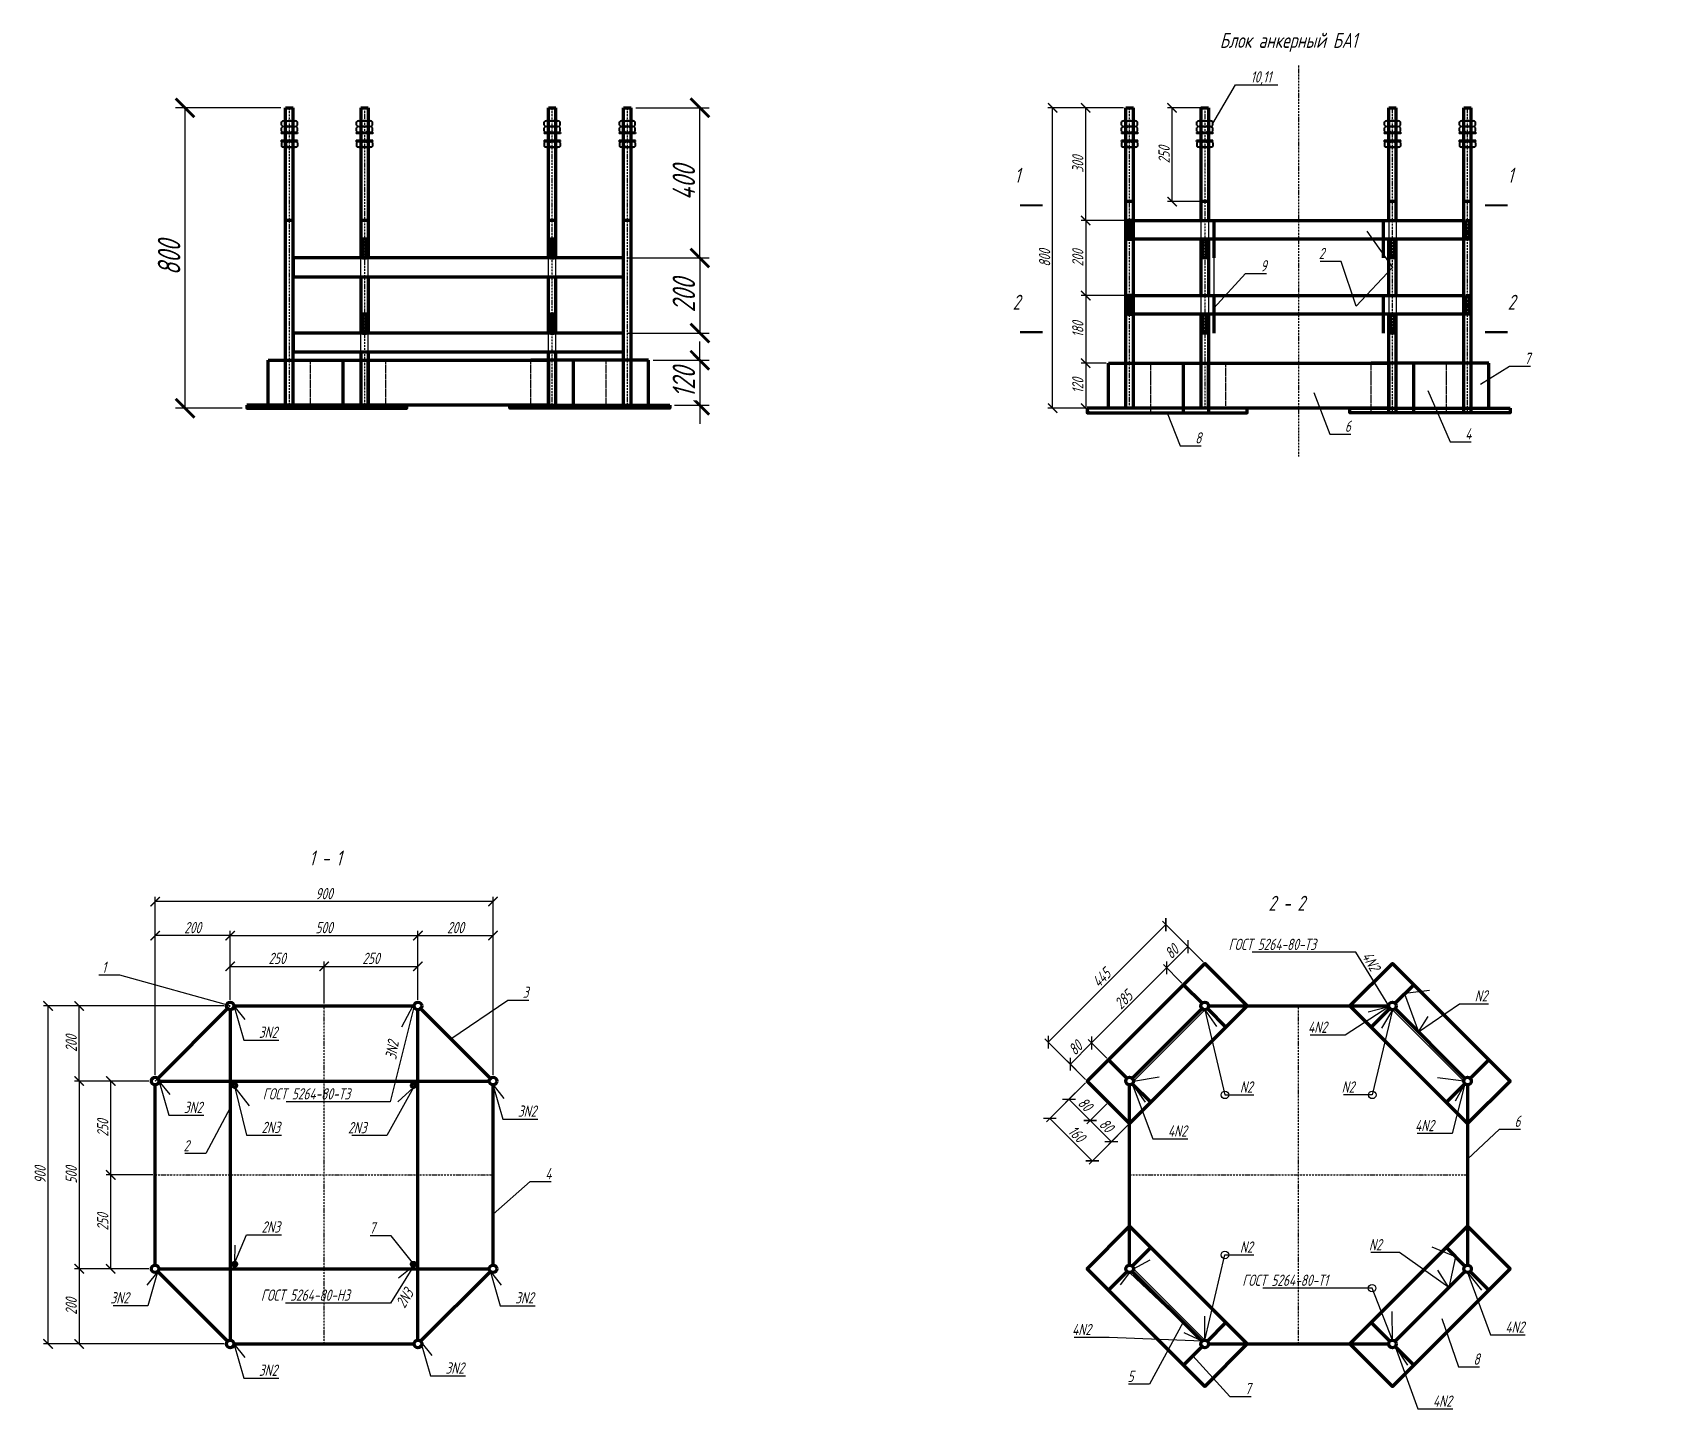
# Model space of a CAD drawing. Header units: millimetres. Extents: x 18535 to 117897, y 11356 to 27315.
# Drawn here: x 25315 to 29676, y 15580 to 19248 of the extents above; entities that cross this region are included whole.
import ezdxf
from ezdxf import colors
from ezdxf.entities.mleader import LeaderData, LeaderLine
from ezdxf.enums import TextEntityAlignment as Align
from ezdxf.math import Vec2, Vec3

# ---------------------------------------------------------------- set-up
doc = ezdxf.new("R2010")
doc.units = ezdxf.units.MM
doc.linetypes.add('ОСЕВАЯ_МЕЛКАЯ', pattern=[8, 5, -1.5, 0, -1.5])
doc.linetypes.add('ШТРИХ_МЕЛКИЙ', pattern=[3, 2, -1])
for name, color, linetype, lineweight in [('Dimensions', 1, 'Continuous', 25), ('Обозначения', 102, 'Continuous', 25), ('Основная', 134, 'Continuous', 70)]:
    doc.layers.add(name, color=color, linetype=linetype, lineweight=lineweight)
doc.styles.add('!Жартун', font='simplex.shx', dxfattribs={"width": 0.7, "oblique": 15, "height": 3})
doc.dimstyles.new('!Жартун_размер', dxfattribs={"dimtxt": 3, "dimasz": 2.5, "dimexe": 1.25, "dimexo": 0.625, "dimtad": 1, "dimdec": 0, "dimtxsty": '!Жартун', "dimblk": 'ARCHTICK', "dimcen": 2.5, "dimaunit": 1, "dimadec": 0, "dimazin": 0, "dimtfac": 1, "dimtdec": 0, "dimtix": 1, "dimtmove": 1, "dimatfit": 2, "dimldrblk": 'NONE', "dimfxl": 1, "dimtfill": 1, "dimlwd": 25, "dimarcsym": 0})

msp = doc.modelspace()

# ---------------------------------------------------------------- texts
at = {"layer": 'Обозначения', "style": '!Жартун', "oblique": 15, "width": 0.7}
for s, p in [('1', (27944.9, 18848.8)), ('2', (27944.9, 18510.7))]:
    msp.add_text(s, height=40, dxfattribs=at).set_placement(p, align=Align.RIGHT)
for s, p in [('1', (29243.5, 18848.8)), ('2', (29243.5, 18510.7))]:
    msp.add_text(s, height=40, dxfattribs=at).set_placement(p)
for s, p in [('1 - 1', (26094.7, 17030.7)), ('2 - 2', (28654.7, 16910.2))]:
    msp.add_text(s, height=40, dxfattribs=at).set_placement(p, align=Align.CENTER)
at = {"layer": 'Обозначения', "insert": (28448.7, 19248), "char_height": 40, "attachment_point": 1, "style": '!Жартун'}
msp.add_mtext_dynamic_manual_height_columns('\\pi27.98288;Блок анкерный БА1', width=469.35, gutter_width=150, heights=[0], dxfattribs=at)
at = {"layer": 'Обозначения', "char_height": 30, "attachment_point": 1, "style": '!Жартун'}
for s, width, insert, rotation in [('4N2', 45.24, (28880.2, 16804.9), 299.9983), ('2N3', 54.281, (26280.1, 15865.3), 58.8124)]:
    msp.add_mtext_dynamic_manual_height_columns(s, width=width, gutter_width=150, heights=[0], dxfattribs=dict(at, insert=insert, rotation=rotation))

# ---------------------------------------------------------------- blocks, each defined once
blk = doc.blocks.new('гайка')
at = {"lineweight": 40}
for p, q in [((-2.13, 0.33), (-2.13, 1.23)), ((-1.51, 0), (1.51, 0)), ((-1.5, 1.55), (1.51, 1.55)), ((-0.89, 0.32), (-0.89, 1.22)), ((0.89, 0.32), (0.89, 1.22)), ((2.12, 0.33), (2.12, 1.23))]:
    blk.add_line(p, q, dxfattribs=at)
for centre, radius, start, end in [((-1.49, 0.75), 0.798, 90.1886, 142.4612), ((-1.51, 0.75), 0.746, 213.8179, 269.6802), ((-1.51, 0.8), 0.751, 34.7441, 90.11), ((-1.51, 0.75), 0.751, 269.89, 325.2559), ((0.02, 0.09), 1.46, 90.9884, 128.9307), ((0.03, 1.48), 1.48, 231.336, 268.7449), ((0, 0.15), 1.4, 50.2314, 89.8441), ((-0.04, 1.5), 1.5, 271.5883, 308.3361), ((1.51, 0.8), 0.751, 89.89, 145.2559), ((1.51, 0.75), 0.751, 214.7441, 270.11), ((1.49, 0.75), 0.798, 37.5388, 89.8114), ((1.5, 0.75), 0.749, 270.3611, 326.0099)]:
    blk.add_arc(centre, radius, start, end, dxfattribs=at)
blk = doc.blocks.new('шайба')
at = {"lineweight": 40}
for p, q in [((2.19, 0.28), (-2.19, 0.28)), ((-2.19, 0.28), (-2.19, 0)), ((2.19, 0.28), (-2.19, 0.28)), ((-2.19, 0.28), (-2.19, 0)), ((2.19, 0), (-2.19, 0)), ((2.19, 0), (-2.19, 0)), ((-1.49, 0.28), (1.53, 0.28)), ((2.19, 0.28), (2.19, 0)), ((2.19, 0.28), (2.19, 0))]:
    blk.add_line(p, q, dxfattribs=at)
blk = doc.blocks.new('_ArchTick')
at = {"color": 0, "linetype": 'ByBlock', "const_width": 0.15}
blk.add_lwpolyline([(-0.5, -0.5), (0.5, 0.5)], dxfattribs=at)
blk = doc.blocks.new('*D201')
at = {"layer": 'Defpoints', "color": 0, "transparency": 16777216}
for p in [(26908.8, 19048.5), (27091.8, 19048.5), (26888.8, 18648.5)]:
    blk.add_point(p, dxfattribs=at)
at = {"layer": 'Обозначения', "color": 0, "lineweight": -2, "transparency": 16777216}
for p, q in [((26921.3, 19048.5), (27116.8, 19048.5)), ((26901.3, 18648.5), (27116.8, 18648.5))]:
    blk.add_line(p, q, dxfattribs=at)
at = {"layer": 'Обозначения', "color": 0, "linetype": 'Continuous', "lineweight": 25, "transparency": 16777216}
blk.add_line((27091.8, 18648.5), (27091.8, 19048.5), dxfattribs=at)
at = {"layer": 'Обозначения', "color": 0, "lineweight": 25, "transparency": 16777216, "xscale": 50, "yscale": 50, "zscale": 50}
for p, rotation in [((27091.8, 19048.5), 90), ((27091.8, 18648.5), 270)]:
    blk.add_blockref('_ArchTick', p, dxfattribs=dict(at, rotation=rotation))
at = {"layer": 'Обозначения', "color": 0, "transparency": 16777216, "insert": (27049.3, 18848.5), "char_height": 60, "attachment_point": 5, "rotation": 90, "style": '!Жартун', "bg_fill": 3, "box_fill_scale": 1.1, "bg_fill_color": 256, "bg_fill_true_color": 13158600, "bg_fill_transparency": 0}
blk.add_mtext('400', dxfattribs=at)
blk = doc.blocks.new('_None')
blk = doc.blocks.new('*D202')
at = {"layer": 'Defpoints', "color": 0, "transparency": 16777216}
for p in [(26888.8, 18648.5), (26888.8, 18448.5), (27091.8, 18448.5)]:
    blk.add_point(p, dxfattribs=at)
at = {"layer": 'Обозначения', "color": 0, "lineweight": -2, "transparency": 16777216}
for p, q in [((26901.3, 18648.5), (27116.8, 18648.5)), ((26901.3, 18448.5), (27116.8, 18448.5))]:
    blk.add_line(p, q, dxfattribs=at)
at = {"layer": 'Обозначения', "color": 0, "linetype": 'Continuous', "lineweight": 25, "transparency": 16777216}
blk.add_line((27091.8, 18648.5), (27091.8, 18448.5), dxfattribs=at)
at = {"layer": 'Обозначения', "color": 0, "lineweight": 25, "transparency": 16777216, "xscale": 50, "yscale": 50, "zscale": 50}
for p, rotation in [((27091.8, 18648.5), 90), ((27091.8, 18448.5), 270)]:
    blk.add_blockref('_ArchTick', p, dxfattribs=dict(at, rotation=rotation))
at = {"layer": 'Обозначения', "color": 0, "transparency": 16777216, "insert": (27049.3, 18548.5), "char_height": 60, "attachment_point": 5, "rotation": 90, "style": '!Жартун', "bg_fill": 3, "box_fill_scale": 1.1, "bg_fill_color": 256, "bg_fill_true_color": 13158600, "bg_fill_transparency": 0}
blk.add_mtext('200', dxfattribs=at)
blk = doc.blocks.new('*D203')
at = {"layer": 'Defpoints', "color": 0, "transparency": 16777216}
blk.add_point((26955.3, 18376.5), dxfattribs=at)
at = {"layer": 'Обозначения', "color": 0, "linetype": 'Continuous', "lineweight": 25, "transparency": 16777216}
for p, q in [((27091.8, 18376.5), (27091.8, 18426.5)), ((27091.8, 18376.5), (27091.8, 18256.5)), ((27091.8, 18256.5), (27091.8, 18206.5))]:
    blk.add_line(p, q, dxfattribs=at)
at = {"layer": 'Обозначения', "color": 0, "lineweight": -2, "transparency": 16777216}
for p, q in [((26967.8, 18376.5), (27116.8, 18376.5)), ((27024.4, 18256.5), (27116.8, 18256.5))]:
    blk.add_line(p, q, dxfattribs=at)
at = {"layer": 'Обозначения', "color": 0, "lineweight": 25, "transparency": 16777216, "xscale": 50, "yscale": 50, "zscale": 50}
for p, rotation in [((27091.8, 18376.5), 270), ((27091.8, 18256.5), 90)]:
    blk.add_blockref('_ArchTick', p, dxfattribs=dict(at, rotation=rotation))
at = {"layer": 'Обозначения', "color": 0, "transparency": 16777216, "insert": (27049.3, 18316.5), "char_height": 60, "attachment_point": 5, "rotation": 90, "style": '!Жартун', "bg_fill": 3, "box_fill_scale": 1.1, "bg_fill_color": 256, "bg_fill_true_color": 13158600, "bg_fill_transparency": 0}
blk.add_mtext('120', dxfattribs=at)
at = {"layer": 'Defpoints', "color": 0, "transparency": 16777216}
for p in [(27011.9, 18256.5), (27091.8, 18256.5)]:
    blk.add_point(p, dxfattribs=at)
blk = doc.blocks.new('*D204')
at = {"layer": 'Defpoints', "color": 0, "transparency": 16777216}
for p in [(25720.8, 19048.5), (25988.8, 19048.5), (25885.6, 18248.5)]:
    blk.add_point(p, dxfattribs=at)
at = {"layer": 'Обозначения', "color": 0, "lineweight": -2, "transparency": 16777216}
for p, q in [((25976.3, 19048.5), (25695.8, 19048.5)), ((25873.1, 18248.5), (25695.8, 18248.5))]:
    blk.add_line(p, q, dxfattribs=at)
at = {"layer": 'Обозначения', "color": 0, "linetype": 'Continuous', "lineweight": 25, "transparency": 16777216}
blk.add_line((25720.8, 18248.5), (25720.8, 19048.5), dxfattribs=at)
at = {"layer": 'Обозначения', "color": 0, "lineweight": 25, "transparency": 16777216, "xscale": 50, "yscale": 50, "zscale": 50}
for p, rotation in [((25720.8, 19048.5), 90), ((25720.8, 18248.5), 270)]:
    blk.add_blockref('_ArchTick', p, dxfattribs=dict(at, rotation=rotation))
at = {"layer": 'Обозначения', "color": 0, "transparency": 16777216, "insert": (25678.3, 18648.5), "char_height": 60, "attachment_point": 5, "rotation": 90, "style": '!Жартун', "bg_fill": 3, "box_fill_scale": 1.1, "bg_fill_color": 256, "bg_fill_true_color": 13158600, "bg_fill_transparency": 0}
blk.add_mtext('800', dxfattribs=at)
blk = doc.blocks.new('*D240')
at = {"layer": 'Defpoints', "color": 0, "transparency": 16777216}
for p in [(25522.9, 16206.9), (25641.1, 16206.9), (25631.1, 15956.9)]:
    blk.add_point(p, dxfattribs=at)
at = {"layer": 'Обозначения', "color": 0, "lineweight": -2, "transparency": 16777216}
for p, q in [((25634.8, 16206.9), (25510.4, 16206.9)), ((25624.8, 15956.9), (25510.4, 15956.9))]:
    blk.add_line(p, q, dxfattribs=at)
at = {"layer": 'Обозначения', "color": 0, "linetype": 'Continuous', "lineweight": 25, "transparency": 16777216}
blk.add_line((25522.9, 15956.9), (25522.9, 16206.9), dxfattribs=at)
at = {"layer": 'Обозначения', "color": 0, "lineweight": 25, "transparency": 16777216, "xscale": 25, "yscale": 25, "zscale": 25}
for p, rotation in [((25522.9, 16206.9), 90), ((25522.9, 15956.9), 270)]:
    blk.add_blockref('_ArchTick', p, dxfattribs=dict(at, rotation=rotation))
at = {"layer": 'Обозначения', "color": 0, "transparency": 16777216, "insert": (25501.6, 16081.9), "char_height": 30, "attachment_point": 5, "rotation": 90, "style": '!Жартун', "bg_fill": 3, "box_fill_scale": 1.1, "bg_fill_color": 256, "bg_fill_true_color": 13158600, "bg_fill_transparency": 0}
blk.add_mtext('250', dxfattribs=at)
blk = doc.blocks.new('*D241')
at = {"layer": 'Defpoints', "color": 0, "transparency": 16777216}
for p in [(25522.9, 16456.9), (25631.1, 16456.9), (25641.1, 16206.9)]:
    blk.add_point(p, dxfattribs=at)
at = {"layer": 'Обозначения', "color": 0, "lineweight": -2, "transparency": 16777216}
for p, q in [((25624.8, 16456.9), (25510.4, 16456.9)), ((25634.8, 16206.9), (25510.4, 16206.9))]:
    blk.add_line(p, q, dxfattribs=at)
at = {"layer": 'Обозначения', "color": 0, "linetype": 'Continuous', "lineweight": 25, "transparency": 16777216}
blk.add_line((25522.9, 16206.9), (25522.9, 16456.9), dxfattribs=at)
at = {"layer": 'Обозначения', "color": 0, "lineweight": 25, "transparency": 16777216, "xscale": 25, "yscale": 25, "zscale": 25}
for p, rotation in [((25522.9, 16456.9), 90), ((25522.9, 16206.9), 270)]:
    blk.add_blockref('_ArchTick', p, dxfattribs=dict(at, rotation=rotation))
at = {"layer": 'Обозначения', "color": 0, "transparency": 16777216, "insert": (25501.6, 16331.9), "char_height": 30, "attachment_point": 5, "rotation": 90, "style": '!Жартун', "bg_fill": 3, "box_fill_scale": 1.1, "bg_fill_color": 256, "bg_fill_true_color": 13158600, "bg_fill_transparency": 0}
blk.add_mtext('250', dxfattribs=at)
blk = doc.blocks.new('*D242')
at = {"layer": 'Defpoints', "color": 0, "transparency": 16777216}
for p in [(25631.1, 16456.9), (25439, 15956.9), (25631.1, 15956.9)]:
    blk.add_point(p, dxfattribs=at)
at = {"layer": 'Обозначения', "color": 0, "lineweight": -2, "transparency": 16777216}
for p, q in [((25624.8, 16456.9), (25426.5, 16456.9)), ((25624.8, 15956.9), (25426.5, 15956.9))]:
    blk.add_line(p, q, dxfattribs=at)
at = {"layer": 'Обозначения', "color": 0, "linetype": 'Continuous', "lineweight": 25, "transparency": 16777216}
blk.add_line((25439, 16456.9), (25439, 15956.9), dxfattribs=at)
at = {"layer": 'Обозначения', "color": 0, "lineweight": 25, "transparency": 16777216, "xscale": 25, "yscale": 25, "zscale": 25}
for p, rotation in [((25439, 16456.9), 90), ((25439, 15956.9), 270)]:
    blk.add_blockref('_ArchTick', p, dxfattribs=dict(at, rotation=rotation))
at = {"layer": 'Обозначения', "color": 0, "transparency": 16777216, "insert": (25417.7, 16206.9), "char_height": 30, "attachment_point": 5, "rotation": 90, "style": '!Жартун', "bg_fill": 3, "box_fill_scale": 1.1, "bg_fill_color": 256, "bg_fill_true_color": 13158600, "bg_fill_transparency": 0}
blk.add_mtext('500', dxfattribs=at)
blk = doc.blocks.new('*D243')
at = {"layer": 'Defpoints', "color": 0, "transparency": 16777216}
for p in [(25631.1, 15956.9), (25439, 15756.9), (25831.1, 15756.9)]:
    blk.add_point(p, dxfattribs=at)
at = {"layer": 'Обозначения', "color": 0, "lineweight": -2, "transparency": 16777216}
for p, q in [((25624.8, 15956.9), (25426.5, 15956.9)), ((25824.8, 15756.9), (25426.5, 15756.9))]:
    blk.add_line(p, q, dxfattribs=at)
at = {"layer": 'Обозначения', "color": 0, "linetype": 'Continuous', "lineweight": 25, "transparency": 16777216}
blk.add_line((25439, 15956.9), (25439, 15756.9), dxfattribs=at)
at = {"layer": 'Обозначения', "color": 0, "lineweight": 25, "transparency": 16777216, "xscale": 25, "yscale": 25, "zscale": 25}
for p, rotation in [((25439, 15956.9), 90), ((25439, 15756.9), 270)]:
    blk.add_blockref('_ArchTick', p, dxfattribs=dict(at, rotation=rotation))
at = {"layer": 'Обозначения', "color": 0, "transparency": 16777216, "insert": (25417.7, 15856.9), "char_height": 30, "attachment_point": 5, "rotation": 90, "style": '!Жартун', "bg_fill": 3, "box_fill_scale": 1.1, "bg_fill_color": 256, "bg_fill_true_color": 13158600, "bg_fill_transparency": 0}
blk.add_mtext('200', dxfattribs=at)
blk = doc.blocks.new('*D244')
at = {"layer": 'Defpoints', "color": 0, "transparency": 16777216}
for p in [(25439, 16656.9), (25831.1, 16656.9), (25631.1, 16456.9)]:
    blk.add_point(p, dxfattribs=at)
at = {"layer": 'Обозначения', "color": 0, "lineweight": -2, "transparency": 16777216}
for p, q in [((25824.8, 16656.9), (25426.5, 16656.9)), ((25624.8, 16456.9), (25426.5, 16456.9))]:
    blk.add_line(p, q, dxfattribs=at)
at = {"layer": 'Обозначения', "color": 0, "linetype": 'Continuous', "lineweight": 25, "transparency": 16777216}
blk.add_line((25439, 16456.9), (25439, 16656.9), dxfattribs=at)
at = {"layer": 'Обозначения', "color": 0, "lineweight": 25, "transparency": 16777216, "xscale": 25, "yscale": 25, "zscale": 25}
for p, rotation in [((25439, 16656.9), 90), ((25439, 16456.9), 270)]:
    blk.add_blockref('_ArchTick', p, dxfattribs=dict(at, rotation=rotation))
at = {"layer": 'Обозначения', "color": 0, "transparency": 16777216, "insert": (25417.7, 16556.9), "char_height": 30, "attachment_point": 5, "rotation": 90, "style": '!Жартун', "bg_fill": 3, "box_fill_scale": 1.1, "bg_fill_color": 256, "bg_fill_true_color": 13158600, "bg_fill_transparency": 0}
blk.add_mtext('200', dxfattribs=at)
blk = doc.blocks.new('*D245')
at = {"layer": 'Defpoints', "color": 0, "transparency": 16777216}
for p in [(25356.1, 16656.9), (25831.1, 16656.9), (25831.1, 15756.9)]:
    blk.add_point(p, dxfattribs=at)
at = {"layer": 'Обозначения', "color": 0, "lineweight": -2, "transparency": 16777216}
for p, q in [((25824.8, 16656.9), (25343.6, 16656.9)), ((25824.8, 15756.9), (25343.6, 15756.9))]:
    blk.add_line(p, q, dxfattribs=at)
at = {"layer": 'Обозначения', "color": 0, "linetype": 'Continuous', "lineweight": 25, "transparency": 16777216}
blk.add_line((25356.1, 15756.9), (25356.1, 16656.9), dxfattribs=at)
at = {"layer": 'Обозначения', "color": 0, "lineweight": 25, "transparency": 16777216, "xscale": 25, "yscale": 25, "zscale": 25}
for p, rotation in [((25356.1, 16656.9), 90), ((25356.1, 15756.9), 270)]:
    blk.add_blockref('_ArchTick', p, dxfattribs=dict(at, rotation=rotation))
at = {"layer": 'Обозначения', "color": 0, "transparency": 16777216, "insert": (25334.9, 16206.9), "char_height": 30, "attachment_point": 5, "rotation": 90, "style": '!Жартун', "bg_fill": 3, "box_fill_scale": 1.1, "bg_fill_color": 256, "bg_fill_true_color": 13158600, "bg_fill_transparency": 0}
blk.add_mtext('900', dxfattribs=at)
blk = doc.blocks.new('*D246')
at = {"layer": 'Defpoints', "color": 0, "transparency": 16777216}
for p in [(26091.1, 16762.3), (25841.1, 16666.9), (26091.1, 16656.9)]:
    blk.add_point(p, dxfattribs=at)
at = {"layer": 'Обозначения', "color": 0, "lineweight": -2, "transparency": 16777216}
for p, q in [((25841.1, 16673.2), (25841.1, 16774.8)), ((26091.1, 16663.2), (26091.1, 16774.8))]:
    blk.add_line(p, q, dxfattribs=at)
at = {"layer": 'Обозначения', "color": 0, "linetype": 'Continuous', "lineweight": 25, "transparency": 16777216}
blk.add_line((25841.1, 16762.3), (26091.1, 16762.3), dxfattribs=at)
at = {"layer": 'Обозначения', "color": 0, "lineweight": 25, "transparency": 16777216, "xscale": 25, "yscale": 25, "zscale": 25, "rotation": 180}
blk.add_blockref('_ArchTick', (25841.1, 16762.3), dxfattribs=at)
at = {"layer": 'Обозначения', "color": 0, "lineweight": 25, "transparency": 16777216, "xscale": 25, "yscale": 25, "zscale": 25}
blk.add_blockref('_ArchTick', (26091.1, 16762.3), dxfattribs=at)
at = {"layer": 'Обозначения', "color": 0, "transparency": 16777216, "insert": (25966.1, 16783.5), "char_height": 30, "attachment_point": 5, "style": '!Жартун', "bg_fill": 3, "box_fill_scale": 1.1, "bg_fill_color": 256, "bg_fill_true_color": 13158600, "bg_fill_transparency": 0}
blk.add_mtext('250', dxfattribs=at)
blk = doc.blocks.new('*D247')
at = {"layer": 'Defpoints', "color": 0, "transparency": 16777216}
for p in [(25641.1, 16844.1), (25841.1, 16666.9), (25641.1, 16466.9)]:
    blk.add_point(p, dxfattribs=at)
at = {"layer": 'Обозначения', "color": 0, "lineweight": -2, "transparency": 16777216}
for p, q in [((25641.1, 16473.2), (25641.1, 16856.6)), ((25841.1, 16673.2), (25841.1, 16856.6))]:
    blk.add_line(p, q, dxfattribs=at)
at = {"layer": 'Обозначения', "color": 0, "linetype": 'Continuous', "lineweight": 25, "transparency": 16777216}
blk.add_line((25841.1, 16844.1), (25641.1, 16844.1), dxfattribs=at)
at = {"layer": 'Обозначения', "color": 0, "lineweight": 25, "transparency": 16777216, "xscale": 25, "yscale": 25, "zscale": 25, "rotation": 180}
blk.add_blockref('_ArchTick', (25641.1, 16844.1), dxfattribs=at)
at = {"layer": 'Обозначения', "color": 0, "lineweight": 25, "transparency": 16777216, "xscale": 25, "yscale": 25, "zscale": 25}
blk.add_blockref('_ArchTick', (25841.1, 16844.1), dxfattribs=at)
at = {"layer": 'Обозначения', "color": 0, "transparency": 16777216, "insert": (25741.1, 16865.4), "char_height": 30, "attachment_point": 5, "style": '!Жартун', "bg_fill": 3, "box_fill_scale": 1.1, "bg_fill_color": 256, "bg_fill_true_color": 13158600, "bg_fill_transparency": 0}
blk.add_mtext('200', dxfattribs=at)
blk = doc.blocks.new('*D248')
at = {"layer": 'Defpoints', "color": 0, "transparency": 16777216}
for p in [(26541.1, 16844.1), (26341.1, 16666.9), (26541.1, 16466.9)]:
    blk.add_point(p, dxfattribs=at)
at = {"layer": 'Обозначения', "color": 0, "lineweight": -2, "transparency": 16777216}
for p, q in [((26341.1, 16673.2), (26341.1, 16856.6)), ((26541.1, 16473.2), (26541.1, 16856.6))]:
    blk.add_line(p, q, dxfattribs=at)
at = {"layer": 'Обозначения', "color": 0, "linetype": 'Continuous', "lineweight": 25, "transparency": 16777216}
blk.add_line((26341.1, 16844.1), (26541.1, 16844.1), dxfattribs=at)
at = {"layer": 'Обозначения', "color": 0, "lineweight": 25, "transparency": 16777216, "xscale": 25, "yscale": 25, "zscale": 25, "rotation": 180}
blk.add_blockref('_ArchTick', (26341.1, 16844.1), dxfattribs=at)
at = {"layer": 'Обозначения', "color": 0, "lineweight": 25, "transparency": 16777216, "xscale": 25, "yscale": 25, "zscale": 25}
blk.add_blockref('_ArchTick', (26541.1, 16844.1), dxfattribs=at)
at = {"layer": 'Обозначения', "color": 0, "transparency": 16777216, "insert": (26441.1, 16865.4), "char_height": 30, "attachment_point": 5, "style": '!Жартун', "bg_fill": 3, "box_fill_scale": 1.1, "bg_fill_color": 256, "bg_fill_true_color": 13158600, "bg_fill_transparency": 0}
blk.add_mtext('200', dxfattribs=at)
blk = doc.blocks.new('*D249')
at = {"layer": 'Defpoints', "color": 0, "transparency": 16777216}
for p in [(26341.1, 16762.3), (26341.1, 16666.9), (26091.1, 16656.9)]:
    blk.add_point(p, dxfattribs=at)
at = {"layer": 'Обозначения', "color": 0, "lineweight": -2, "transparency": 16777216}
for p, q in [((26091.1, 16663.2), (26091.1, 16774.8)), ((26341.1, 16673.2), (26341.1, 16774.8))]:
    blk.add_line(p, q, dxfattribs=at)
at = {"layer": 'Обозначения', "color": 0, "linetype": 'Continuous', "lineweight": 25, "transparency": 16777216}
blk.add_line((26091.1, 16762.3), (26341.1, 16762.3), dxfattribs=at)
at = {"layer": 'Обозначения', "color": 0, "lineweight": 25, "transparency": 16777216, "xscale": 25, "yscale": 25, "zscale": 25, "rotation": 180}
blk.add_blockref('_ArchTick', (26091.1, 16762.3), dxfattribs=at)
at = {"layer": 'Обозначения', "color": 0, "lineweight": 25, "transparency": 16777216, "xscale": 25, "yscale": 25, "zscale": 25}
blk.add_blockref('_ArchTick', (26341.1, 16762.3), dxfattribs=at)
at = {"layer": 'Обозначения', "color": 0, "transparency": 16777216, "insert": (26216.1, 16783.5), "char_height": 30, "attachment_point": 5, "style": '!Жартун', "bg_fill": 3, "box_fill_scale": 1.1, "bg_fill_color": 256, "bg_fill_true_color": 13158600, "bg_fill_transparency": 0}
blk.add_mtext('250', dxfattribs=at)
blk = doc.blocks.new('*D250')
at = {"layer": 'Defpoints', "color": 0, "transparency": 16777216}
for p in [(26341.1, 16844.1), (25841.1, 16666.9), (26341.1, 16666.9)]:
    blk.add_point(p, dxfattribs=at)
at = {"layer": 'Обозначения', "color": 0, "lineweight": -2, "transparency": 16777216}
for p, q in [((25841.1, 16673.2), (25841.1, 16856.6)), ((26341.1, 16673.2), (26341.1, 16856.6))]:
    blk.add_line(p, q, dxfattribs=at)
at = {"layer": 'Обозначения', "color": 0, "linetype": 'Continuous', "lineweight": 25, "transparency": 16777216}
blk.add_line((25841.1, 16844.1), (26341.1, 16844.1), dxfattribs=at)
at = {"layer": 'Обозначения', "color": 0, "lineweight": 25, "transparency": 16777216, "xscale": 25, "yscale": 25, "zscale": 25, "rotation": 180}
blk.add_blockref('_ArchTick', (25841.1, 16844.1), dxfattribs=at)
at = {"layer": 'Обозначения', "color": 0, "lineweight": 25, "transparency": 16777216, "xscale": 25, "yscale": 25, "zscale": 25}
blk.add_blockref('_ArchTick', (26341.1, 16844.1), dxfattribs=at)
at = {"layer": 'Обозначения', "color": 0, "transparency": 16777216, "insert": (26091.1, 16865.4), "char_height": 30, "attachment_point": 5, "style": '!Жартун', "bg_fill": 3, "box_fill_scale": 1.1, "bg_fill_color": 256, "bg_fill_true_color": 13158600, "bg_fill_transparency": 0}
blk.add_mtext('500', dxfattribs=at)
blk = doc.blocks.new('*D251')
at = {"layer": 'Defpoints', "color": 0, "transparency": 16777216}
for p in [(25641.1, 16934.7), (25641.1, 16466.9), (26541.1, 16466.9)]:
    blk.add_point(p, dxfattribs=at)
at = {"layer": 'Обозначения', "color": 0, "lineweight": -2, "transparency": 16777216}
for p, q in [((25641.1, 16473.2), (25641.1, 16947.2)), ((26541.1, 16473.2), (26541.1, 16947.2))]:
    blk.add_line(p, q, dxfattribs=at)
at = {"layer": 'Обозначения', "color": 0, "linetype": 'Continuous', "lineweight": 25, "transparency": 16777216}
blk.add_line((26541.1, 16934.7), (25641.1, 16934.7), dxfattribs=at)
at = {"layer": 'Обозначения', "color": 0, "lineweight": 25, "transparency": 16777216, "xscale": 25, "yscale": 25, "zscale": 25, "rotation": 180}
blk.add_blockref('_ArchTick', (25641.1, 16934.7), dxfattribs=at)
at = {"layer": 'Обозначения', "color": 0, "lineweight": 25, "transparency": 16777216, "xscale": 25, "yscale": 25, "zscale": 25}
blk.add_blockref('_ArchTick', (26541.1, 16934.7), dxfattribs=at)
at = {"layer": 'Обозначения', "color": 0, "transparency": 16777216, "insert": (26091.1, 16955.9), "char_height": 30, "attachment_point": 5, "style": '!Жартун', "bg_fill": 3, "box_fill_scale": 1.1, "bg_fill_color": 256, "bg_fill_true_color": 13158600, "bg_fill_transparency": 0}
blk.add_mtext('900', dxfattribs=at)
blk = doc.blocks.new('*D252')
at = {"layer": 'Defpoints', "color": 0, "transparency": 16777216}
for p in [(28180.1, 16400.3), (28236.6, 16343.8)]:
    blk.add_point(p, dxfattribs=at)
at = {"layer": 'Обозначения', "color": 0, "lineweight": -2, "transparency": 16777216}
for p, q in [((28175.7, 16395.9), (28122.7, 16342.9)), ((28232.2, 16339.3), (28179.3, 16286.4))]:
    blk.add_line(p, q, dxfattribs=at)
at = {"layer": 'Обозначения', "color": 0, "linetype": 'Continuous', "lineweight": 25, "transparency": 16777216}
blk.add_line((28188.1, 16295.2), (28131.5, 16351.8), dxfattribs=at)
at = {"layer": 'Обозначения', "color": 0, "lineweight": 25, "transparency": 16777216, "xscale": 25, "yscale": 25, "zscale": 25}
for p, rotation in [((28131.5, 16351.8), 134.9999999999991), ((28188.1, 16295.2), 314.9999999999991)]:
    blk.add_blockref('_ArchTick', p, dxfattribs=dict(at, rotation=rotation))
at = {"layer": 'Обозначения', "color": 0, "transparency": 16777216, "insert": (28174.8, 16338.5), "char_height": 30, "attachment_point": 5, "rotation": 315, "style": '!Жартун', "bg_fill": 3, "box_fill_scale": 1.1, "bg_fill_color": 256, "bg_fill_true_color": 13158600, "bg_fill_transparency": 0}
blk.add_mtext('80', dxfattribs=at)
at = {"layer": 'Defpoints', "color": 0, "transparency": 16777216}
blk.add_point((28131.5, 16351.8), dxfattribs=at)
blk = doc.blocks.new('*D253')
at = {"layer": 'Defpoints', "color": 0, "transparency": 16777216}
for p in [(28123.5, 16456.9), (28180.1, 16400.3)]:
    blk.add_point(p, dxfattribs=at)
at = {"layer": 'Обозначения', "color": 0, "lineweight": -2, "transparency": 16777216}
for p, q in [((28119.1, 16452.5), (28066.1, 16399.5)), ((28175.7, 16395.9), (28122.7, 16342.9))]:
    blk.add_line(p, q, dxfattribs=at)
at = {"layer": 'Обозначения', "color": 0, "linetype": 'Continuous', "lineweight": 25, "transparency": 16777216}
blk.add_line((28131.5, 16351.8), (28075, 16408.4), dxfattribs=at)
at = {"layer": 'Обозначения', "color": 0, "lineweight": 25, "transparency": 16777216, "xscale": 25, "yscale": 25, "zscale": 25}
for p, rotation in [((28075, 16408.4), 135), ((28131.5, 16351.8), 315)]:
    blk.add_blockref('_ArchTick', p, dxfattribs=dict(at, rotation=rotation))
at = {"layer": 'Обозначения', "color": 0, "transparency": 16777216, "insert": (28118.3, 16395.1), "char_height": 30, "attachment_point": 5, "rotation": 315, "style": '!Жартун', "bg_fill": 3, "box_fill_scale": 1.1, "bg_fill_color": 256, "bg_fill_true_color": 13158600, "bg_fill_transparency": 0}
blk.add_mtext('80', dxfattribs=at)
at = {"layer": 'Defpoints', "color": 0, "transparency": 16777216}
blk.add_point((28075, 16408.4), dxfattribs=at)
blk = doc.blocks.new('*D254')
at = {"layer": 'Defpoints', "color": 0, "transparency": 16777216}
for p in [(28123.5, 16456.9), (28236.6, 16343.8), (28137.2, 16244.4)]:
    blk.add_point(p, dxfattribs=at)
at = {"layer": 'Обозначения', "color": 0, "lineweight": -2, "transparency": 16777216}
for p, q in [((28119.1, 16452.5), (28015.3, 16348.7)), ((28232.2, 16339.3), (28128.4, 16235.5))]:
    blk.add_line(p, q, dxfattribs=at)
at = {"layer": 'Обозначения', "color": 0, "linetype": 'Continuous', "lineweight": 25, "transparency": 16777216}
blk.add_line((28024.1, 16357.5), (28137.2, 16244.4), dxfattribs=at)
at = {"layer": 'Обозначения', "color": 0, "lineweight": 25, "transparency": 16777216, "xscale": 25, "yscale": 25, "zscale": 25}
for p, rotation in [((28024.1, 16357.5), 135.0000000000009), ((28137.2, 16244.4), 315.0000000000009)]:
    blk.add_blockref('_ArchTick', p, dxfattribs=dict(at, rotation=rotation))
at = {"layer": 'Обозначения', "color": 0, "transparency": 16777216, "insert": (28095.7, 16316), "char_height": 30, "attachment_point": 5, "rotation": 315, "style": '!Жартун', "bg_fill": 3, "box_fill_scale": 1.1, "bg_fill_color": 256, "bg_fill_true_color": 13158600, "bg_fill_transparency": 0}
blk.add_mtext('160', dxfattribs=at)
blk = doc.blocks.new('*D255')
at = {"layer": 'Defpoints', "color": 0, "transparency": 16777216}
for p in [(28180.1, 16513.5), (28123.5, 16456.9)]:
    blk.add_point(p, dxfattribs=at)
at = {"layer": 'Обозначения', "color": 0, "linetype": 'Continuous', "lineweight": 25, "transparency": 16777216}
blk.add_line((28078.7, 16501.8), (28135.2, 16558.3), dxfattribs=at)
at = {"layer": 'Обозначения', "color": 0, "lineweight": -2, "transparency": 16777216}
for p, q in [((28175.7, 16517.9), (28126.4, 16567.2)), ((28119.1, 16461.3), (28069.8, 16510.6))]:
    blk.add_line(p, q, dxfattribs=at)
at = {"layer": 'Обозначения', "color": 0, "lineweight": 25, "transparency": 16777216, "xscale": 25, "yscale": 25, "zscale": 25}
for p, rotation in [((28135.2, 16558.3), 45), ((28078.7, 16501.8), 225)]:
    blk.add_blockref('_ArchTick', p, dxfattribs=dict(at, rotation=rotation))
at = {"layer": 'Обозначения', "color": 0, "transparency": 16777216, "insert": (28091.9, 16545.1), "char_height": 30, "attachment_point": 5, "rotation": 45, "style": '!Жартун', "bg_fill": 3, "box_fill_scale": 1.1, "bg_fill_color": 256, "bg_fill_true_color": 13158600, "bg_fill_transparency": 0}
blk.add_mtext('80', dxfattribs=at)
at = {"layer": 'Defpoints', "color": 0, "transparency": 16777216}
blk.add_point((28135.2, 16558.3), dxfattribs=at)
blk = doc.blocks.new('*D256')
at = {"layer": 'Defpoints', "color": 0, "transparency": 16777216}
for p in [(28335.2, 16758.3), (28380.1, 16713.5), (28180.1, 16513.5)]:
    blk.add_point(p, dxfattribs=at)
at = {"layer": 'Обозначения', "color": 0, "linetype": 'Continuous', "lineweight": 25, "transparency": 16777216}
blk.add_line((28135.2, 16558.3), (28335.2, 16758.3), dxfattribs=at)
at = {"layer": 'Обозначения', "color": 0, "lineweight": -2, "transparency": 16777216}
for p, q in [((28375.7, 16717.9), (28326.4, 16767.2)), ((28175.7, 16517.9), (28126.4, 16567.2))]:
    blk.add_line(p, q, dxfattribs=at)
at = {"layer": 'Обозначения', "color": 0, "lineweight": 25, "transparency": 16777216, "xscale": 25, "yscale": 25, "zscale": 25}
for p, rotation in [((28335.2, 16758.3), 45), ((28135.2, 16558.3), 225)]:
    blk.add_blockref('_ArchTick', p, dxfattribs=dict(at, rotation=rotation))
at = {"layer": 'Обозначения', "color": 0, "transparency": 16777216, "insert": (28220.2, 16673.3), "char_height": 30, "attachment_point": 5, "rotation": 45, "style": '!Жартун', "bg_fill": 3, "box_fill_scale": 1.1, "bg_fill_color": 256, "bg_fill_true_color": 13158600, "bg_fill_transparency": 0}
blk.add_mtext('285', dxfattribs=at)
blk = doc.blocks.new('*D257')
at = {"layer": 'Defpoints', "color": 0, "transparency": 16777216}
for p in [(28436.6, 16770), (28380.1, 16713.5)]:
    blk.add_point(p, dxfattribs=at)
at = {"layer": 'Обозначения', "color": 0, "linetype": 'Continuous', "lineweight": 25, "transparency": 16777216}
blk.add_line((28335.2, 16758.3), (28391.8, 16814.9), dxfattribs=at)
at = {"layer": 'Обозначения', "color": 0, "lineweight": -2, "transparency": 16777216}
for p, q in [((28432.2, 16774.5), (28383, 16823.7)), ((28375.7, 16717.9), (28326.4, 16767.2))]:
    blk.add_line(p, q, dxfattribs=at)
at = {"layer": 'Обозначения', "color": 0, "lineweight": 25, "transparency": 16777216, "xscale": 25, "yscale": 25, "zscale": 25}
for p, rotation in [((28391.8, 16814.9), 45.00000000000185), ((28335.2, 16758.3), 225.0000000000018)]:
    blk.add_blockref('_ArchTick', p, dxfattribs=dict(at, rotation=rotation))
at = {"layer": 'Обозначения', "color": 0, "transparency": 16777216, "insert": (28348.5, 16801.6), "char_height": 30, "attachment_point": 5, "rotation": 45, "style": '!Жартун', "bg_fill": 3, "box_fill_scale": 1.1, "bg_fill_color": 256, "bg_fill_true_color": 13158600, "bg_fill_transparency": 0}
blk.add_mtext('80', dxfattribs=at)
at = {"layer": 'Defpoints', "color": 0, "transparency": 16777216}
blk.add_point((28391.8, 16814.9), dxfattribs=at)
blk = doc.blocks.new('*D258')
at = {"layer": 'Defpoints', "color": 0, "transparency": 16777216}
for p in [(28436.6, 16770), (28020, 16560.4), (28123.5, 16456.9)]:
    blk.add_point(p, dxfattribs=at)
at = {"layer": 'Обозначения', "color": 0, "lineweight": -2, "transparency": 16777216}
for p, q in [((28432.2, 16774.5), (28324.3, 16882.4)), ((28119.1, 16461.3), (28011.1, 16569.3))]:
    blk.add_line(p, q, dxfattribs=at)
at = {"layer": 'Обозначения', "color": 0, "linetype": 'Continuous', "lineweight": 25, "transparency": 16777216}
blk.add_line((28333.1, 16873.6), (28020, 16560.4), dxfattribs=at)
at = {"layer": 'Обозначения', "color": 0, "lineweight": 25, "transparency": 16777216, "xscale": 25, "yscale": 25, "zscale": 25}
for p, rotation in [((28333.1, 16873.6), 45.00000000000032), ((28020, 16560.4), 225.0000000000003)]:
    blk.add_blockref('_ArchTick', p, dxfattribs=dict(at, rotation=rotation))
at = {"layer": 'Обозначения', "color": 0, "transparency": 16777216, "insert": (28161.5, 16732), "char_height": 30, "attachment_point": 5, "rotation": 45, "style": '!Жартун', "bg_fill": 3, "box_fill_scale": 1.1, "bg_fill_color": 256, "bg_fill_true_color": 13158600, "bg_fill_transparency": 0}
blk.add_mtext('445', dxfattribs=at)
blk = doc.blocks.new('*D259')
at = {"layer": 'Defpoints', "color": 0, "transparency": 16777216}
for p in [(28031.5, 19048.5), (28226.6, 19048.5), (28123.5, 18248.5)]:
    blk.add_point(p, dxfattribs=at)
at = {"layer": 'Обозначения', "color": 0, "lineweight": -2, "transparency": 16777216}
for p, q in [((28220.4, 19048.5), (28019, 19048.5)), ((28117.3, 18248.5), (28019, 18248.5))]:
    blk.add_line(p, q, dxfattribs=at)
at = {"layer": 'Обозначения', "color": 0, "linetype": 'Continuous', "lineweight": 25, "transparency": 16777216}
blk.add_line((28031.5, 18248.5), (28031.5, 19048.5), dxfattribs=at)
at = {"layer": 'Обозначения', "color": 0, "lineweight": 25, "transparency": 16777216, "xscale": 25, "yscale": 25, "zscale": 25}
for p, rotation in [((28031.5, 19048.5), 90), ((28031.5, 18248.5), 270)]:
    blk.add_blockref('_ArchTick', p, dxfattribs=dict(at, rotation=rotation))
at = {"layer": 'Обозначения', "color": 0, "transparency": 16777216, "insert": (28010.2, 18648.5), "char_height": 30, "attachment_point": 5, "rotation": 90, "style": '!Жартун', "bg_fill": 3, "box_fill_scale": 1.1, "bg_fill_color": 256, "bg_fill_true_color": 13158600, "bg_fill_transparency": 0}
blk.add_mtext('800', dxfattribs=at)
blk = doc.blocks.new('*D260')
at = {"layer": 'Defpoints', "color": 0, "transparency": 16777216}
for p in [(28119.7, 19048.5), (28226.6, 19048.5), (28231.6, 18748.5)]:
    blk.add_point(p, dxfattribs=at)
at = {"layer": 'Обозначения', "color": 0, "lineweight": -2, "transparency": 16777216}
for p, q in [((28220.4, 19048.5), (28107.2, 19048.5)), ((28225.4, 18748.5), (28107.2, 18748.5))]:
    blk.add_line(p, q, dxfattribs=at)
at = {"layer": 'Обозначения', "color": 0, "linetype": 'Continuous', "lineweight": 25, "transparency": 16777216}
blk.add_line((28119.7, 18748.5), (28119.7, 19048.5), dxfattribs=at)
at = {"layer": 'Обозначения', "color": 0, "lineweight": 25, "transparency": 16777216, "xscale": 25, "yscale": 25, "zscale": 25}
for p, rotation in [((28119.7, 19048.5), 90), ((28119.7, 18748.5), 270)]:
    blk.add_blockref('_ArchTick', p, dxfattribs=dict(at, rotation=rotation))
at = {"layer": 'Обозначения', "color": 0, "transparency": 16777216, "insert": (28098.5, 18898.5), "char_height": 30, "attachment_point": 5, "rotation": 90, "style": '!Жартун', "bg_fill": 3, "box_fill_scale": 1.1, "bg_fill_color": 256, "bg_fill_true_color": 13158600, "bg_fill_transparency": 0}
blk.add_mtext('300', dxfattribs=at)
blk = doc.blocks.new('*D261')
at = {"layer": 'Defpoints', "color": 0, "transparency": 16777216}
for p in [(28349.7, 19048.5), (28446.6, 19048.5), (28446.6, 18798.5)]:
    blk.add_point(p, dxfattribs=at)
at = {"layer": 'Обозначения', "color": 0, "lineweight": -2, "transparency": 16777216}
for p, q in [((28440.4, 19048.5), (28337.2, 19048.5)), ((28440.4, 18798.5), (28337.2, 18798.5))]:
    blk.add_line(p, q, dxfattribs=at)
at = {"layer": 'Обозначения', "color": 0, "linetype": 'Continuous', "lineweight": 25, "transparency": 16777216}
blk.add_line((28349.7, 18798.5), (28349.7, 19048.5), dxfattribs=at)
at = {"layer": 'Обозначения', "color": 0, "lineweight": 25, "transparency": 16777216, "xscale": 25, "yscale": 25, "zscale": 25}
for p, rotation in [((28349.7, 19048.5), 90), ((28349.7, 18798.5), 270)]:
    blk.add_blockref('_ArchTick', p, dxfattribs=dict(at, rotation=rotation))
at = {"layer": 'Обозначения', "color": 0, "transparency": 16777216, "insert": (28328.4, 18923.5), "char_height": 30, "attachment_point": 5, "rotation": 90, "style": '!Жартун', "bg_fill": 3, "box_fill_scale": 1.1, "bg_fill_color": 256, "bg_fill_true_color": 13158600, "bg_fill_transparency": 0}
blk.add_mtext('250', dxfattribs=at)
blk = doc.blocks.new('*D262')
at = {"layer": 'Defpoints', "color": 0, "transparency": 16777216}
for p in [(28231.6, 18748.5), (28119.7, 18548.5), (28231.6, 18548.5)]:
    blk.add_point(p, dxfattribs=at)
at = {"layer": 'Обозначения', "color": 0, "lineweight": -2, "transparency": 16777216}
for p, q in [((28225.4, 18748.5), (28107.2, 18748.5)), ((28225.4, 18548.5), (28107.2, 18548.5))]:
    blk.add_line(p, q, dxfattribs=at)
at = {"layer": 'Обозначения', "color": 0, "linetype": 'Continuous', "lineweight": 25, "transparency": 16777216}
blk.add_line((28119.7, 18748.5), (28119.7, 18548.5), dxfattribs=at)
at = {"layer": 'Обозначения', "color": 0, "lineweight": 25, "transparency": 16777216, "xscale": 25, "yscale": 25, "zscale": 25}
for p, rotation in [((28119.7, 18748.5), 90), ((28119.7, 18548.5), 270)]:
    blk.add_blockref('_ArchTick', p, dxfattribs=dict(at, rotation=rotation))
at = {"layer": 'Обозначения', "color": 0, "transparency": 16777216, "insert": (28098.5, 18648.5), "char_height": 30, "attachment_point": 5, "rotation": 90, "style": '!Жартун', "bg_fill": 3, "box_fill_scale": 1.1, "bg_fill_color": 256, "bg_fill_true_color": 13158600, "bg_fill_transparency": 0}
blk.add_mtext('200', dxfattribs=at)
blk = doc.blocks.new('*D263')
at = {"layer": 'Defpoints', "color": 0, "transparency": 16777216}
for p in [(28231.6, 18548.5), (28119.7, 18368.5), (28180.1, 18368.5)]:
    blk.add_point(p, dxfattribs=at)
at = {"layer": 'Обозначения', "color": 0, "lineweight": -2, "transparency": 16777216}
for p, q in [((28225.4, 18548.5), (28107.2, 18548.5)), ((28173.8, 18368.5), (28107.2, 18368.5))]:
    blk.add_line(p, q, dxfattribs=at)
at = {"layer": 'Обозначения', "color": 0, "linetype": 'Continuous', "lineweight": 25, "transparency": 16777216}
blk.add_line((28119.7, 18548.5), (28119.7, 18368.5), dxfattribs=at)
at = {"layer": 'Обозначения', "color": 0, "lineweight": 25, "transparency": 16777216, "xscale": 25, "yscale": 25, "zscale": 25}
for p, rotation in [((28119.7, 18548.5), 90), ((28119.7, 18368.5), 270)]:
    blk.add_blockref('_ArchTick', p, dxfattribs=dict(at, rotation=rotation))
at = {"layer": 'Обозначения', "color": 0, "transparency": 16777216, "insert": (28098.5, 18458.5), "char_height": 30, "attachment_point": 5, "rotation": 90, "style": '!Жартун', "bg_fill": 3, "box_fill_scale": 1.1, "bg_fill_color": 256, "bg_fill_true_color": 13158600, "bg_fill_transparency": 0}
blk.add_mtext('180', dxfattribs=at)
blk = doc.blocks.new('*D264')
at = {"layer": 'Defpoints', "color": 0, "transparency": 16777216}
for p in [(28180.1, 18368.5), (28119.7, 18248.5), (28123.5, 18248.5)]:
    blk.add_point(p, dxfattribs=at)
at = {"layer": 'Обозначения', "color": 0, "lineweight": -2, "transparency": 16777216}
for p, q in [((28173.8, 18368.5), (28107.2, 18368.5)), ((28117.3, 18248.5), (28107.2, 18248.5))]:
    blk.add_line(p, q, dxfattribs=at)
at = {"layer": 'Обозначения', "color": 0, "linetype": 'Continuous', "lineweight": 25, "transparency": 16777216}
blk.add_line((28119.7, 18368.5), (28119.7, 18248.5), dxfattribs=at)
at = {"layer": 'Обозначения', "color": 0, "lineweight": 25, "transparency": 16777216, "xscale": 25, "yscale": 25, "zscale": 25}
for p, rotation in [((28119.7, 18368.5), 90), ((28119.7, 18248.5), 270)]:
    blk.add_blockref('_ArchTick', p, dxfattribs=dict(at, rotation=rotation))
at = {"layer": 'Обозначения', "color": 0, "transparency": 16777216, "insert": (28098.5, 18308.5), "char_height": 30, "attachment_point": 5, "rotation": 90, "style": '!Жартун', "bg_fill": 3, "box_fill_scale": 1.1, "bg_fill_color": 256, "bg_fill_true_color": 13158600, "bg_fill_transparency": 0}
blk.add_mtext('120', dxfattribs=at)

# ---------------------------------------------------------------- linework, layer by layer
at = {"layer": 'Обозначения', "linetype": 'ОСЕВАЯ_МЕЛКАЯ'}
for points in [[(28686.6, 19161.1), (28686.6, 18119.6)], [(25998.8, 18256.5), (25998.8, 19048.5)], [(26198.8, 19048.5), (26198.8, 18256.5)], [(26698.8, 18248.5), (26698.8, 19048.5)], [(26898.8, 18248.5), (26898.8, 19048.5)], [(28236.6, 18248.5), (28236.6, 19048.5)], [(28436.6, 19048.5), (28436.6, 18248.5)], [(28936.6, 18240.5), (28936.6, 19048.5)], [(29136.6, 18240.5), (29136.6, 19048.5)], [(26091.1, 15756.9), (26091.1, 16656.9)], [(28686.6, 15756.9), (28686.6, 16656.9)], [(25641.1, 16206.9), (26541.1, 16206.9)], [(28236.6, 16206.9), (29136.6, 16206.9)]]:
    msp.add_lwpolyline(points, dxfattribs=at)
at = {"layer": 'Обозначения'}
for points in [[(29183.5, 18788.8, 6, 6, 0), (29243.5, 18788.8, 6, 6, 0), (29223.5, 18788.8, 0, 8, 0), (29223.5, 18828.8, 0, 0, 0), (29223.5, 18888.8, 0, 0, 0)], [(29183.5, 18450.7, 6, 6, 0), (29243.5, 18450.7, 6, 6, 0), (29223.5, 18450.7, 0, 8, 0), (29223.5, 18490.7, 0, 0, 0), (29223.5, 18550.7, 0, 0, 0)]]:
    msp.add_lwpolyline(points, format="xyseb", dxfattribs=at)
for points in [[(28426.6, 18748.5), (28426.6, 18698.5)], [(28446.6, 18748.5), (28446.6, 18698.5)], [(28926.6, 18748.5), (28926.6, 18698.5)], [(28946.6, 18748.5), (28946.6, 18698.5)], [(26188.8, 18598.5), (26188.8, 18648.5)], [(26208.8, 18598.5), (26208.8, 18648.5)], [(26688.8, 18598.5), (26688.8, 18648.5)], [(26708.8, 18598.5), (26708.8, 18648.5)], [(28426.6, 18548.5), (28426.6, 18498.5)], [(28446.6, 18548.5), (28446.6, 18498.5)], [(28926.6, 18548.5), (28926.6, 18498.5)], [(28946.6, 18548.5), (28946.6, 18498.5)], [(26188.8, 18398.5), (26188.8, 18448.5)], [(26208.8, 18398.5), (26208.8, 18448.5)], [(26688.8, 18398.5), (26688.8, 18448.5)], [(26708.8, 18398.5), (26708.8, 18448.5)], [(28970.2, 16690.5), (29035, 16698.5)], [(28927, 16654.1), (28871.9, 16640.3)], [(28936.6, 16646.9), (28907, 16598)], [(29005.6, 16588), (29031.8, 16629)], [(29126.6, 16456.9), (29056.7, 16465.4)], [(29129.6, 16449.8), (29104, 16403.4)], [(25853.1, 16439.9), (25891.7, 16391)], [(26329, 16439.9), (26287.8, 16401.8)], [(25853.5, 15973.9), (25854, 16020)], [(29104.8, 15988.7), (29042.6, 16014.4)], [(26329, 15964), (26289, 15932.3)], [(28246.6, 15956.9), (28291.2, 15981.2)], [(26534, 15949.8), (26563.2, 15913.5)], [(28236.6, 15946.9), (28211.3, 15914.3)], [(29087, 15907.3), (29057.4, 15953.6)], [(29136.6, 15946.9), (29173.5, 15900.4)], [(28936.6, 15766.9), (28935.4, 15843.3)], [(28436.6, 15766.9), (28436.6, 15830.8)], [(26348.5, 15762.7), (26377.7, 15726.4)], [(28429.6, 15764), (28381.7, 15786)], [(28943.7, 15749.8), (28976.3, 15700)]]:
    msp.add_lwpolyline(points, dxfattribs=at)
at = {"layer": 'Обозначения', "linetype": 'ШТРИХ_МЕЛКИЙ'}
for points in [[(26055.3, 18256.5), (26055.3, 18376.5)], [(26255.3, 18256.5), (26255.3, 18376.5)], [(26642.2, 18256.5), (26642.2, 18376.5)], [(26842.2, 18256.5), (26842.2, 18376.5)], [(28293.2, 18240.5), (28293.2, 18368.5)], [(28493.2, 18248.5), (28493.2, 18368.5)], [(28880.1, 18240.5), (28880.1, 18368.5)], [(29080.1, 18240.5), (29080.1, 18368.5)]]:
    msp.add_lwpolyline(points, dxfattribs=at)
at = {"layer": 'Обозначения'}
for centre in [(28490.4, 16420), (28882.8, 16420), (28490.4, 15993.8), (28882.3, 15905.4)]:
    msp.add_circle(centre, 10, dxfattribs=at)
at = {"layer": 'Основная'}
for points in [[(25988.8, 18256.5), (25988.8, 19048.5)], [(25988.8, 19048.5), (26008.8, 19048.5)], [(26008.8, 18256.5), (26008.8, 19048.5)], [(26188.8, 19048.5), (26188.8, 18648.5)], [(26188.8, 19048.5), (26208.8, 19048.5)], [(26208.8, 19048.5), (26208.8, 18648.5)], [(26688.8, 18648.5), (26688.8, 19048.5)], [(26688.8, 19048.5), (26708.8, 19048.5)], [(26708.8, 18648.5), (26708.8, 19048.5)], [(26888.8, 18248.5), (26888.8, 19048.5)], [(26888.8, 19048.5), (26908.8, 19048.5)], [(26908.8, 18248.5), (26908.8, 19048.5)], [(28226.6, 19048.5), (28246.6, 19048.5)], [(28226.6, 18248.5), (28226.6, 19048.5)], [(28246.6, 18248.5), (28246.6, 19048.5)], [(28426.6, 19048.5), (28426.6, 18748.5)], [(28426.6, 19048.5), (28446.6, 19048.5)], [(28446.6, 19048.5), (28446.6, 18748.5)], [(28926.6, 19048.5), (28946.6, 19048.5)], [(28926.6, 18748.5), (28926.6, 19048.5)], [(28946.6, 18748.5), (28946.6, 19048.5)], [(29126.6, 18240.5), (29126.6, 19048.5)], [(29126.6, 19048.5), (29146.6, 19048.5)], [(29146.6, 18240.5), (29146.6, 19048.5)], [(28246.6, 18798.5), (28226.6, 18798.5)], [(28446.6, 18798.5), (28426.6, 18798.5)], [(28946.6, 18798.5), (28926.6, 18798.5)], [(29146.6, 18798.5), (29126.6, 18798.5)], [(26008.8, 18748.5), (25988.8, 18748.5)], [(26208.8, 18748.5), (26188.8, 18748.5)], [(26708.8, 18748.5), (26688.8, 18748.5)], [(28461.1, 18748.5), (28461.1, 18648.5)], [(28912.2, 18748.5), (28912.2, 18648.5)], [(28426.6, 18698.5), (28426.6, 18548.5)], [(28446.6, 18698.5), (28446.6, 18548.5)], [(28926.6, 18548.5), (28926.6, 18698.5)], [(28946.6, 18548.5), (28946.6, 18698.5)], [(26188.8, 18598.5), (26188.8, 18448.5)], [(26208.8, 18598.5), (26208.8, 18448.5)], [(26688.8, 18448.5), (26688.8, 18598.5)], [(26708.8, 18448.5), (26708.8, 18598.5)], [(28461.1, 18548.5), (28461.1, 18448.5)], [(28912.2, 18548.5), (28912.2, 18448.5)], [(28426.6, 18498.5), (28426.6, 18248.5)], [(28446.6, 18498.5), (28446.6, 18240.5)], [(28926.6, 18240.5), (28926.6, 18498.5)], [(28946.6, 18240.5), (28946.6, 18498.5)], [(25942.2, 18376.5), (26255.3, 18376.5)], [(25942.2, 18256.5), (25942.2, 18376.5)], [(26142.2, 18256.5), (26142.2, 18376.5)], [(26188.8, 18398.5), (26188.8, 18256.5)], [(26208.8, 18398.5), (26208.8, 18256.5)], [(26955.3, 18376.5), (26642.2, 18376.5)], [(26688.8, 18248.5), (26688.8, 18398.5)], [(26708.8, 18248.5), (26708.8, 18398.5)], [(26755.3, 18256.5), (26755.3, 18376.5)], [(26955.3, 18256.5), (26955.3, 18376.5)], [(28180.1, 18368.5), (28493.2, 18368.5)], [(28180.1, 18248.5), (28180.1, 18368.5)], [(28380.1, 18240.5), (28380.1, 18368.5)], [(29193.2, 18368.5), (28880.1, 18368.5)], [(28993.2, 18240.5), (28993.2, 18368.5)], [(29193.2, 18248.5), (29193.2, 18368.5)], [(26255.3, 18256.5), (25942.2, 18256.5)], [(26642.2, 18256.5), (26955.3, 18256.5)], [(28493.2, 18248.5), (28180.1, 18248.5)], [(28880.1, 18248.5), (29193.2, 18248.5)], [(28380.1, 16713.5), (28429.6, 16664)], [(28993.2, 16713.5), (28943.7, 16664)], [(25648.1, 16464), (25834, 16649.8)], [(25841.1, 16646.9), (25841.1, 15766.9)], [(25851.1, 16656.9), (26331.1, 16656.9)], [(26341.1, 15766.9), (26341.1, 16646.9)], [(26534, 16464), (26348.1, 16649.8)], [(28429.6, 16649.8), (28243.7, 16464)], [(28443.7, 16649.8), (28493.2, 16600.3)], [(28446.6, 16656.9), (28926.6, 16656.9)], [(28929.6, 16649.8), (28880.1, 16600.3)], [(28943.7, 16649.8), (29129.6, 16464)], [(28180.1, 16513.5), (28229.6, 16464)], [(29193.2, 16513.5), (29143.7, 16464)], [(25641.1, 15966.9), (25641.1, 16446.9)], [(25651.1, 16456.9), (26531.1, 16456.9)], [(26541.1, 15966.9), (26541.1, 16446.9)], [(28236.6, 15966.9), (28236.6, 16446.9)], [(28243.7, 16449.8), (28293.2, 16400.3)], [(29129.6, 16449.8), (29080.1, 16400.3)], [(29136.6, 16446.9), (29136.6, 15966.9)], [(28243.7, 15964), (28293.2, 16013.5)], [(29129.6, 15964), (29080.1, 16013.5)], [(25648.1, 15949.8), (25834, 15764)], [(25651.1, 15956.9), (26531.1, 15956.9)], [(26534, 15949.8), (26348.1, 15764)], [(28180.1, 15900.3), (28229.6, 15949.8)], [(28429.6, 15764), (28243.7, 15949.8)], [(28943.7, 15764), (29129.6, 15949.8)], [(29193.2, 15900.3), (29143.7, 15949.8)], [(28443.7, 15764), (28493.2, 15813.5)], [(28929.6, 15764), (28880.1, 15813.5)], [(25851.1, 15756.9), (26331.1, 15756.9)], [(28380.1, 15700.3), (28429.6, 15749.8)], [(28446.6, 15756.9), (28926.6, 15756.9)], [(28993.2, 15700.3), (28943.7, 15749.8)]]:
    msp.add_lwpolyline(points, dxfattribs=at)
for points in [[(28246.6, 18748.5), (29126.6, 18748.5), (29126.6, 18698.5), (28246.6, 18698.5)], [(29131.6, 18748.5), (29141.6, 18748.5), (29141.6, 18698.5), (29131.6, 18698.5)], [(26193.8, 18648.5), (26203.8, 18648.5), (26203.8, 18698.5), (26193.8, 18698.5)], [(26693.8, 18648.5), (26703.8, 18648.5), (26703.8, 18698.5), (26693.8, 18698.5)], [(28431.6, 18698.5), (28441.6, 18698.5), (28441.6, 18648.5), (28431.6, 18648.5)], [(28931.6, 18698.5), (28941.6, 18698.5), (28941.6, 18648.5), (28931.6, 18648.5)], [(26008.8, 18598.5), (26888.8, 18598.5), (26888.8, 18648.5), (26008.8, 18648.5)], [(28246.6, 18548.5), (29126.6, 18548.5), (29126.6, 18498.5), (28246.6, 18498.5)], [(29131.6, 18548.5), (29141.6, 18548.5), (29141.6, 18498.5), (29131.6, 18498.5)], [(26193.8, 18448.5), (26203.8, 18448.5), (26203.8, 18498.5), (26193.8, 18498.5)], [(26693.8, 18448.5), (26703.8, 18448.5), (26703.8, 18498.5), (26693.8, 18498.5)], [(28431.6, 18498.5), (28441.6, 18498.5), (28441.6, 18448.5), (28431.6, 18448.5)], [(28931.6, 18498.5), (28941.6, 18498.5), (28941.6, 18448.5), (28931.6, 18448.5)], [(26008.8, 18398.5), (26888.8, 18398.5), (26888.8, 18448.5), (26008.8, 18448.5)], [(26208.8, 18376.5), (26688.8, 18376.5), (26688.8, 18256.5), (26208.8, 18256.5)], [(28446.6, 18368.5), (28926.6, 18368.5), (28926.6, 18248.5), (28446.6, 18248.5)], [(25885.6, 18256.5), (25885.6, 18248.5), (26311.9, 18248.5), (26311.9, 18256.5)], [(27011.9, 18256.5), (27011.9, 18248.5), (26585.6, 18248.5), (26585.6, 18256.5)], [(28123.5, 18248.5), (28123.5, 18236.5), (28549.8, 18236.5), (28549.8, 18248.5)], [(29249.8, 18248.5), (29249.8, 18236.5), (28823.5, 18236.5), (28823.5, 18248.5)], [(28236.6, 16343.8), (28549.8, 16656.9), (28436.6, 16770), (28123.5, 16456.9)], [(29136.6, 16343.8), (28823.5, 16656.9), (28936.6, 16770), (29249.8, 16456.9)], [(28236.6, 16070), (28549.8, 15756.9), (28436.6, 15643.8), (28123.5, 15956.9)], [(29136.6, 16070), (28823.5, 15756.9), (28936.6, 15643.8), (29249.8, 15956.9)]]:
    msp.add_lwpolyline(points, close=True, dxfattribs=at)
for centre, radius in [((25841.1, 16656.9), 10), ((26341.1, 16656.9), 10), ((28436.6, 16656.9), 10), ((28936.6, 16656.9), 10), ((25641.1, 16456.9), 10), ((26541.1, 16456.9), 10), ((28236.6, 16456.9), 10), ((29136.6, 16456.9), 10), ((25641.1, 15956.9), 10), ((26329, 15969), 5), ((26541.1, 15956.9), 10), ((28236.6, 15956.9), 10), ((29136.6, 15956.9), 10), ((25841.1, 15756.9), 10), ((26341.1, 15756.9), 10), ((28436.6, 15756.9), 10), ((28936.6, 15756.9), 10)]:
    msp.add_circle(centre, radius, dxfattribs=at)

# ---------------------------------------------------------------- block references
at = {"layer": 'Dimensions', "xscale": 10, "yscale": 10, "zscale": 10}
for name, p in [('шайба', (25998.8, 18980.2)), ('гайка', (25998.8, 18998.5)), ('гайка', (25998.8, 18983)), ('шайба', (26198.8, 18980.2)), ('гайка', (26198.8, 18998.5)), ('гайка', (26198.8, 18983)), ('шайба', (26698.8, 18980.2)), ('гайка', (26698.8, 18998.5)), ('гайка', (26698.8, 18983)), ('шайба', (26898.8, 18980.2)), ('гайка', (26898.8, 18998.5)), ('гайка', (26898.8, 18983)), ('шайба', (28236.6, 18980.2)), ('гайка', (28236.6, 18998.5)), ('гайка', (28236.6, 18983)), ('шайба', (28436.6, 18980.2)), ('гайка', (28436.6, 18998.5)), ('гайка', (28436.6, 18983)), ('шайба', (28936.6, 18980.2)), ('гайка', (28936.6, 18998.5)), ('гайка', (28936.6, 18983)), ('шайба', (29136.6, 18980.2)), ('гайка', (29136.6, 18998.5)), ('гайка', (29136.6, 18983))]:
    msp.add_blockref(name, p, dxfattribs=at)
at = {"layer": 'Dimensions', "xscale": -10, "yscale": 10, "zscale": 10, "rotation": 180}
for name, p in [('шайба', (25998.8, 18961.5)), ('гайка', (25998.8, 18958.7)), ('шайба', (26198.8, 18961.5)), ('гайка', (26198.8, 18958.7)), ('шайба', (26698.8, 18961.5)), ('гайка', (26698.8, 18958.7)), ('шайба', (26898.8, 18961.5)), ('гайка', (26898.8, 18958.7)), ('шайба', (28236.6, 18961.5)), ('гайка', (28236.6, 18958.7)), ('шайба', (28436.6, 18961.5)), ('гайка', (28436.6, 18958.7)), ('шайба', (28936.6, 18961.5)), ('гайка', (28936.6, 18958.7)), ('шайба', (29136.6, 18961.5)), ('гайка', (29136.6, 18958.7))]:
    msp.add_blockref(name, p, dxfattribs=at)

msp.set_redraw_order([(e.dxf.handle, doc.entitydb.next_handle()) for e in msp.query("TEXT MTEXT ATTDEF DIMENSION ARC_DIMENSION")])  # texts and dimensions are drawn at this point

# ---------------------------------------------------------------- leaders
at = {"layer": 'Обозначения'}
ml = msp.add_multileader_mtext('Standard', dxfattribs=at)
ml.set_content('2', color=256, style='!Жартун')
ml.set_leader_properties()
ml.set_arrow_properties(name='NONE')
ml.build(insert=Vec2(0, 0))
ml.multileader.update_dxf_attribs({"text_left_attachment_type": 6, "text_right_attachment_type": 6, "dogleg_length": 2, "arrow_head_size": 25, "scale": 10})
ctx = ml.context
ctx.base_point, ctx.scale, ctx.char_height, ctx.arrow_head_size, ctx.landing_gap_size, ctx.plane_origin = Vec3(28720.3, 18639.5), 10, 30, 25, 20, Vec3(28868.1, 18719.5)
ctx.left_attachment, ctx.right_attachment = 6, 6
notes = []
notes.append((ctx, [(0, (1, 1, 0), (28799.8, 18639.5), (-1, 0), 20, [(2, [(28868.1, 18719.5), (28936.6, 18623.5), (28839.8, 18520)], 0, [])])]))
ctx.mtext.insert, ctx.mtext.flow_direction = Vec3(28740.3, 18675.5), 5
ml = msp.add_multileader_mtext('Standard', dxfattribs=at)
ml.set_content('9', color=256, style='!Жартун')
ml.set_leader_properties()
ml.set_arrow_properties(name='NONE')
ml.build(insert=Vec2(0, 0))
ml.multileader.update_dxf_attribs({"text_left_attachment_type": 6, "text_right_attachment_type": 6, "dogleg_length": 2, "arrow_head_size": 25, "scale": 10})
ctx = ml.context
ctx.base_point, ctx.scale, ctx.char_height, ctx.arrow_head_size, ctx.landing_gap_size, ctx.plane_origin = Vec3(28565.3, 18606.8), 10, 30, 25, 20, Vec3(28461.1, 18682.1)
ctx.left_attachment, ctx.right_attachment = 6, 6
notes.append((ctx, [(0, (1, 1, 0), (28545.3, 18606.8), (1, 0), 20, [(1, [(28461.1, 18682.1), (28461.1, 18515.1)], 0, [])])]))
ctx.mtext.insert, ctx.mtext.flow_direction = Vec3(28585.3, 18642.8), 5
ml = msp.add_multileader_mtext('Standard', dxfattribs=at)
ml.set_content('7', color=256, style='!Жартун')
ml.set_leader_properties()
ml.set_arrow_properties(name='NONE')
ml.build(insert=Vec2(0, 0))
ml.multileader.update_dxf_attribs({"text_left_attachment_type": 6, "text_right_attachment_type": 6, "dogleg_length": 2, "arrow_head_size": 25, "scale": 10})
ctx = ml.context
ctx.base_point, ctx.scale, ctx.char_height, ctx.arrow_head_size, ctx.landing_gap_size, ctx.plane_origin = Vec3(29268.3, 18360.1), 10, 30, 25, 20, Vec3(29170.7, 18312.7)
ctx.left_attachment, ctx.right_attachment = 6, 6
notes.append((ctx, [(0, (1, 1, 0), (29248.3, 18360.1), (1, 0), 20, [(0, [(29170.7, 18312.7)], 0, [])])]))
ctx.mtext.insert, ctx.mtext.width, ctx.mtext.flow_direction = Vec3(29288.3, 18396.1), 38.815, 5
ml = msp.add_multileader_mtext('Standard', dxfattribs=at)
ml.set_content('6', color=256, style='!Жартун')
ml.set_leader_properties()
ml.set_arrow_properties(name='NONE')
ml.build(insert=Vec2(0, 0))
ml.multileader.update_dxf_attribs({"text_left_attachment_type": 6, "text_right_attachment_type": 6, "dogleg_length": 2, "arrow_head_size": 25, "scale": 10})
ctx = ml.context
ctx.base_point, ctx.scale, ctx.char_height, ctx.arrow_head_size, ctx.landing_gap_size, ctx.plane_origin = Vec3(28789.8, 18179.5), 10, 30, 25, 20, Vec3(28727.6, 18290.2)
ctx.left_attachment, ctx.right_attachment = 6, 6
notes.append((ctx, [(0, (1, 1, 0), (28769.8, 18179.5), (1, 0), 20, [(0, [(28727.6, 18290.2)], 0, [])])]))
ctx.mtext.insert, ctx.mtext.flow_direction = Vec3(28809.8, 18215.5), 5
ml = msp.add_multileader_mtext('Standard', dxfattribs=at)
ml.set_content('4', color=256, style='!Жартун')
ml.set_leader_properties()
ml.set_arrow_properties(name='NONE')
ml.build(insert=Vec2(0, 0))
ml.multileader.update_dxf_attribs({"text_left_attachment_type": 6, "text_right_attachment_type": 6, "dogleg_length": 2, "arrow_head_size": 25, "scale": 10})
ctx = ml.context
ctx.base_point, ctx.scale, ctx.char_height, ctx.arrow_head_size, ctx.landing_gap_size, ctx.plane_origin = Vec3(29110.4, 18159.1), 10, 30, 25, 20, Vec3(29030.6, 18296.1)
ctx.left_attachment, ctx.right_attachment = 6, 6
notes.append((ctx, [(0, (1, 1, 0), (29090.4, 18159.1), (1, 0), 20, [(0, [(29030.6, 18296.1)], 0, [])])]))
ctx.mtext.insert, ctx.mtext.flow_direction = Vec3(29130.4, 18195.1), 5
ml = msp.add_multileader_mtext('Standard', dxfattribs=at)
ml.set_content('8', color=256, style='!Жартун')
ml.set_leader_properties()
ml.set_arrow_properties(name='NONE')
ml.build(insert=Vec2(0, 0))
ml.multileader.update_dxf_attribs({"text_left_attachment_type": 6, "text_right_attachment_type": 6, "dogleg_length": 2, "arrow_head_size": 25, "scale": 10})
ctx = ml.context
ctx.base_point, ctx.scale, ctx.char_height, ctx.arrow_head_size, ctx.landing_gap_size, ctx.plane_origin = Vec3(28391.1, 18148.4), 10, 30, 25, 20, Vec3(28336.6, 18236.5)
ctx.left_attachment, ctx.right_attachment = 6, 6
notes.append((ctx, [(0, (1, 1, 0), (28371.1, 18148.4), (1, 0), 20, [(0, [(28336.6, 18236.5)], 0, [])])]))
ctx.mtext.insert, ctx.mtext.flow_direction = Vec3(28411.1, 18184.4), 5
ml = msp.add_multileader_mtext('Standard', dxfattribs=at)
ml.set_content('ГОСТ 5264-80-Т3 ', color=256, style='!Жартун')
ml.set_leader_properties()
ml.set_arrow_properties(name='NONE')
ml.build(insert=Vec2(0, 0))
ml.multileader.update_dxf_attribs({"text_left_attachment_type": 6, "text_right_attachment_type": 6, "dogleg_length": 2, "arrow_head_size": 25, "scale": 10})
ctx = ml.context
ctx.base_point, ctx.scale, ctx.char_height, ctx.arrow_head_size, ctx.landing_gap_size, ctx.plane_origin = Vec3(28480.1, 16799.8), 10, 30, 25, 20, Vec3(28926.6, 16656.9)
ctx.left_attachment, ctx.right_attachment = 6, 6
notes.append((ctx, [(0, (1, 1, 0), (28839.2, 16799.8), (-1, 0), 20, [(0, [(28926.6, 16656.9)], 0, [])])]))
ctx.mtext.insert, ctx.mtext.flow_direction = Vec3(28500.1, 16835.8), 5
ml = msp.add_multileader_mtext('Standard', dxfattribs=at)
ml.set_content('N2', color=256, style='!Жартун')
ml.set_leader_properties()
ml.set_arrow_properties(name='NONE')
ml.build(insert=Vec2(0, 0))
ml.multileader.update_dxf_attribs({"text_left_attachment_type": 6, "text_right_attachment_type": 6, "dogleg_length": 2, "arrow_head_size": 25, "scale": 10})
ctx = ml.context
ctx.base_point, ctx.scale, ctx.char_height, ctx.arrow_head_size, ctx.landing_gap_size, ctx.plane_origin = Vec3(29135.6, 16662.7), 10, 30, 25, 20, Vec3(28968.5, 16688.7)
ctx.left_attachment, ctx.right_attachment = 6, 6
notes.append((ctx, [(0, (1, 1, 0), (29115.6, 16662.7), (1, 0), 20, [(1, [(28968.5, 16688.7), (29005.6, 16588)], 0, [])])]))
ctx.mtext.insert, ctx.mtext.flow_direction = Vec3(29155.6, 16698.7), 5
ml = msp.add_multileader_mtext('Standard', dxfattribs=at)
ml.set_content('4N2', color=256, style='!Жартун')
ml.set_leader_properties()
ml.set_arrow_properties(name='NONE')
ml.build(insert=Vec2(0, 0))
ml.multileader.update_dxf_attribs({"text_left_attachment_type": 6, "text_right_attachment_type": 6, "dogleg_length": 2, "arrow_head_size": 25, "scale": 10})
ctx = ml.context
ctx.base_point, ctx.scale, ctx.char_height, ctx.arrow_head_size, ctx.landing_gap_size, ctx.plane_origin = Vec3(28691.7, 16579.2), 10, 30, 25, 20, Vec3(28927, 16654.1)
ctx.left_attachment, ctx.right_attachment = 6, 6
notes.append((ctx, [(1, (1, 1, 0), (28810.6, 16579.2), (-1, 0), 20, [(0, [(28927, 16654.1)], 0, [])])]))
ctx.mtext.insert, ctx.mtext.flow_direction = Vec3(28711.7, 16615.2), 5
ml = msp.add_multileader_mtext('Standard', dxfattribs=at)
ml.set_content('N2', color=256, style='!Жартун')
ml.set_leader_properties()
ml.set_arrow_properties(name='NONE')
ml.build(insert=Vec2(0, 0))
ml.multileader.update_dxf_attribs({"text_left_attachment_type": 6, "text_right_attachment_type": 6, "dogleg_length": 2, "arrow_head_size": 25, "scale": 10})
ctx = ml.context
ctx.base_point, ctx.scale, ctx.char_height, ctx.arrow_head_size, ctx.landing_gap_size, ctx.plane_origin = Vec3(28781.3, 16420), 10, 30, 25, 20, Vec3(29126.6, 16456.9)
ctx.left_attachment, ctx.right_attachment = 6, 6
notes.append((ctx, [(0, (1, 1, 0), (28882.8, 16420), (-1, 0), 20, [(1, [(29126.6, 16456.9), (28936.6, 16646.9)], 0, [])])]))
ctx.mtext.insert, ctx.mtext.flow_direction = Vec3(28801.3, 16456), 5
ml = msp.add_multileader_mtext('Standard', dxfattribs=at)
ml.set_content('4N2', color=256, style='!Жартун')
ml.set_leader_properties()
ml.set_arrow_properties(name='NONE')
ml.build(insert=Vec2(0, 0))
ml.multileader.update_dxf_attribs({"text_left_attachment_type": 6, "text_right_attachment_type": 6, "dogleg_length": 2, "arrow_head_size": 25, "scale": 10})
ctx = ml.context
ctx.base_point, ctx.scale, ctx.char_height, ctx.arrow_head_size, ctx.landing_gap_size, ctx.plane_origin = Vec3(28976.7, 16317.4), 10, 30, 25, 20, Vec3(29129.6, 16449.8)
ctx.left_attachment, ctx.right_attachment = 6, 6
notes.append((ctx, [(1, (1, 1, 0), (29095.6, 16317.4), (-1, 0), 20, [(0, [(29129.6, 16449.8)], 0, [])])]))
ctx.mtext.insert, ctx.mtext.flow_direction = Vec3(28996.7, 16353.4), 5
ml = msp.add_multileader_mtext('Standard', dxfattribs=at)
ml.set_content('2N3', color=256, style='!Жартун')
ml.set_leader_properties()
ml.set_arrow_properties(name='NONE')
ml.build(insert=Vec2(0, 0))
ml.multileader.update_dxf_attribs({"text_left_attachment_type": 6, "text_right_attachment_type": 6, "dogleg_length": 2, "arrow_head_size": 25, "scale": 10})
ctx = ml.context
ctx.base_point, ctx.scale, ctx.char_height, ctx.arrow_head_size, ctx.landing_gap_size, ctx.plane_origin = Vec3(25904.7, 16312.5), 10, 30, 25, 20, Vec3(25853.1, 16439.9)
ctx.left_attachment, ctx.right_attachment = 6, 6
notes.append((ctx, [(0, (1, 1, 0), (25884.7, 16312.5), (1, 0), 20, [(0, [(25853.1, 16439.9)], 0, [])])]))
ctx.mtext.insert, ctx.mtext.flow_direction = Vec3(25924.7, 16348.5), 5
ml = msp.add_multileader_mtext('Standard', dxfattribs=at)
ml.set_content('2N3', color=256, style='!Жартун')
ml.set_leader_properties()
ml.set_arrow_properties(name='NONE')
ml.build(insert=Vec2(0, 0))
ml.multileader.update_dxf_attribs({"text_left_attachment_type": 6, "text_right_attachment_type": 6, "dogleg_length": 2, "arrow_head_size": 25, "scale": 10})
ctx = ml.context
ctx.base_point, ctx.scale, ctx.char_height, ctx.arrow_head_size, ctx.landing_gap_size, ctx.plane_origin = Vec3(26134.9, 16311.8), 10, 30, 25, 20, Vec3(26329, 16439.9)
ctx.left_attachment, ctx.right_attachment = 6, 6
notes.append((ctx, [(0, (1, 1, 0), (26258, 16311.8), (-1, 0), 20, [(0, [(26329, 16439.9)], 0, [])])]))
ctx.mtext.insert, ctx.mtext.flow_direction = Vec3(26154.9, 16347.8), 5
ml = msp.add_multileader_mtext('Standard', dxfattribs=at)
ml.set_content('6', color=256, style='!Жартун')
ml.set_leader_properties()
ml.set_arrow_properties(name='NONE')
ml.build(insert=Vec2(0, 0))
ml.multileader.update_dxf_attribs({"text_left_attachment_type": 6, "text_right_attachment_type": 6, "dogleg_length": 2, "arrow_head_size": 25, "scale": 10})
ctx = ml.context
ctx.base_point, ctx.scale, ctx.char_height, ctx.arrow_head_size, ctx.landing_gap_size, ctx.plane_origin = Vec3(29241.6, 16328.8), 10, 30, 25, 20, Vec3(29136.6, 16249.2)
ctx.left_attachment, ctx.right_attachment = 6, 6
notes.append((ctx, [(0, (1, 1, 0), (29221.6, 16328.8), (1, 0), 20, [(0, [(29136.6, 16249.2)], 0, [])])]))
ctx.mtext.insert, ctx.mtext.flow_direction = Vec3(29261.6, 16364.8), 5
ml = msp.add_multileader_mtext('Standard', dxfattribs=at)
ml.set_content('4', color=256, style='!Жартун')
ml.set_leader_properties()
ml.set_arrow_properties(name='NONE')
ml.build(insert=Vec2(0, 0))
ml.multileader.update_dxf_attribs({"text_left_attachment_type": 6, "text_right_attachment_type": 6, "dogleg_length": 2, "arrow_head_size": 25, "scale": 10})
ctx = ml.context
ctx.base_point, ctx.scale, ctx.char_height, ctx.arrow_head_size, ctx.landing_gap_size, ctx.plane_origin = Vec3(26660.2, 16189.3), 10, 30, 25, 20, Vec3(26541.1, 16102.4)
ctx.left_attachment, ctx.right_attachment = 6, 6
notes.append((ctx, [(0, (1, 1, 0), (26640.2, 16189.3), (1, 0), 20, [(0, [(26541.1, 16102.4)], 0, [])])]))
ctx.mtext.insert, ctx.mtext.flow_direction = Vec3(26680.2, 16225.3), 5
ml = msp.add_multileader_mtext('Standard', dxfattribs=at)
ml.set_content('2N3', color=256, style='!Жартун')
ml.set_leader_properties()
ml.set_arrow_properties(name='NONE')
ml.build(insert=Vec2(0, 0))
ml.multileader.update_dxf_attribs({"text_left_attachment_type": 6, "text_right_attachment_type": 6, "dogleg_length": 2, "arrow_head_size": 25, "scale": 10})
ctx = ml.context
ctx.base_point, ctx.scale, ctx.char_height, ctx.arrow_head_size, ctx.landing_gap_size, ctx.plane_origin = Vec3(25904.7, 16047.3), 10, 30, 25, 20, Vec3(25853.1, 15974)
ctx.left_attachment, ctx.right_attachment = 6, 6
notes.append((ctx, [(0, (1, 1, 0), (25884.7, 16047.3), (1, 0), 20, [(0, [(25853.1, 15974)], 0, [])])]))
ctx.mtext.insert, ctx.mtext.flow_direction = Vec3(25924.7, 16083.3), 5
ml = msp.add_multileader_mtext('Standard', dxfattribs=at)
ml.set_content('7', color=256, style='!Жартун')
ml.set_leader_properties()
ml.set_arrow_properties(name='NONE')
ml.build(insert=Vec2(0, 0))
ml.multileader.update_dxf_attribs({"text_left_attachment_type": 6, "text_right_attachment_type": 6, "dogleg_length": 2, "arrow_head_size": 25, "scale": 10})
ctx = ml.context
ctx.base_point, ctx.scale, ctx.char_height, ctx.arrow_head_size, ctx.landing_gap_size, ctx.plane_origin = Vec3(26191.7, 16044.8), 10, 30, 25, 20, Vec3(26326.9, 15973.5)
ctx.left_attachment, ctx.right_attachment = 6, 6
notes.append((ctx, [(0, (1, 1, 0), (26269.7, 16044.8), (-1, 0), 20, [(0, [(26326.9, 15973.5)], 0, [])])]))
ctx.mtext.insert, ctx.mtext.flow_direction = Vec3(26211.7, 16080.8), 5
ml = msp.add_multileader_mtext('Standard', dxfattribs=at)
ml.set_content('N2', color=256, style='!Жартун')
ml.set_leader_properties()
ml.set_arrow_properties(name='NONE')
ml.build(insert=Vec2(0, 0))
ml.multileader.update_dxf_attribs({"text_left_attachment_type": 6, "text_right_attachment_type": 6, "dogleg_length": 2, "arrow_head_size": 25, "scale": 10})
ctx = ml.context
ctx.base_point, ctx.scale, ctx.char_height, ctx.arrow_head_size, ctx.landing_gap_size, ctx.plane_origin = Vec3(28510.4, 15993.8), 10, 30, 25, 20, Vec3(28246.6, 15956.9)
ctx.left_attachment, ctx.right_attachment = 6, 6
notes.append((ctx, [(0, (1, 1, 0), (28490.4, 15993.8), (1, 0), 20, [(1, [(28246.6, 15956.9), (28436.6, 15766.9)], 0, [])])]))
ctx.mtext.insert, ctx.mtext.flow_direction = Vec3(28530.4, 16029.8), 5
ml = msp.add_multileader_mtext('Standard', dxfattribs=at)
ml.set_content('N2', color=256, style='!Жартун')
ml.set_leader_properties()
ml.set_arrow_properties(name='NONE')
ml.build(insert=Vec2(0, 0))
ml.multileader.update_dxf_attribs({"text_left_attachment_type": 6, "text_right_attachment_type": 6, "dogleg_length": 2, "arrow_head_size": 25, "scale": 10})
ctx = ml.context
ctx.base_point, ctx.scale, ctx.char_height, ctx.arrow_head_size, ctx.landing_gap_size, ctx.plane_origin = Vec3(28854.1, 16000.1), 10, 30, 25, 20, Vec3(29104.8, 15988.7)
ctx.left_attachment, ctx.right_attachment = 6, 6
notes.append((ctx, [(0, (1, 1, 0), (28955.6, 16000.1), (-1, 0), 20, [(1, [(29104.8, 15988.7), (29087, 15907.3)], 0, [])])]))
ctx.mtext.insert, ctx.mtext.flow_direction = Vec3(28874.1, 16036.1), 5
ml = msp.add_multileader_mtext('Standard', dxfattribs=at)
ml.set_content('ГОСТ 5264-80-Н3 ', color=256, style='!Жартун')
ml.set_leader_properties()
ml.set_arrow_properties(name='NONE')
ml.build(insert=Vec2(0, 0))
ml.multileader.update_dxf_attribs({"text_left_attachment_type": 6, "text_right_attachment_type": 6, "dogleg_length": 2, "arrow_head_size": 25, "scale": 10})
ctx = ml.context
ctx.base_point, ctx.scale, ctx.char_height, ctx.arrow_head_size, ctx.landing_gap_size, ctx.plane_origin = Vec3(25902.9, 15865.8), 10, 30, 25, 20, Vec3(26398.4, 15733.8)
ctx.left_attachment, ctx.right_attachment = 6, 6
notes.append((ctx, [(0, (1, 1, 0), (26268, 15865.8), (-1, 0), 20, [(0, [(26329, 15964)], 0, [])])]))
ctx.mtext.insert, ctx.mtext.flow_direction = Vec3(25922.9, 15901.8), 5
ml = msp.add_multileader_mtext('Standard', dxfattribs=at)
ml.set_content('3N2', color=256, style='!Жартун')
ml.set_leader_properties()
ml.set_arrow_properties(name='NONE')
ml.build(insert=Vec2(0, 0))
ml.multileader.update_dxf_attribs({"text_left_attachment_type": 6, "text_right_attachment_type": 6, "dogleg_length": 2, "arrow_head_size": 25, "scale": 10})
ctx = ml.context
ctx.base_point, ctx.scale, ctx.char_height, ctx.arrow_head_size, ctx.landing_gap_size, ctx.plane_origin = Vec3(26580.1, 15858.7), 10, 30, 25, 20, Vec3(26533.6, 15951.1)
ctx.left_attachment, ctx.right_attachment = 6, 6
notes.append((ctx, [(0, (1, 1, 0), (26560.1, 15858.7), (1, 0), 20, [(0, [(26533.6, 15951.1)], 0, [])])]))
ctx.mtext.insert, ctx.mtext.flow_direction = Vec3(26600.1, 15894.7), 5
ml = msp.add_multileader_mtext('Standard', dxfattribs=at)
ml.set_content('4N2', color=256, style='!Жартун')
ml.set_leader_properties()
ml.set_arrow_properties(name='NONE')
ml.build(insert=Vec2(0, 0))
ml.multileader.update_dxf_attribs({"text_left_attachment_type": 6, "text_right_attachment_type": 6, "dogleg_length": 2, "arrow_head_size": 25, "scale": 10})
ctx = ml.context
ctx.base_point, ctx.scale, ctx.char_height, ctx.arrow_head_size, ctx.landing_gap_size, ctx.plane_origin = Vec3(28063.3, 15774.2), 10, 30, 25, 20, Vec3(28236.6, 15946.9)
ctx.left_attachment, ctx.right_attachment = 6, 6
notes.append((ctx, [(0, (1, 1, 0), (28182.1, 15774.2), (-1, 0), 20, [(1, [(28236.6, 15946.9), (28429.6, 15764)], 0, [])])]))
ctx.mtext.insert, ctx.mtext.flow_direction = Vec3(28083.3, 15810.2), 5
ml = msp.add_multileader_mtext('Standard', dxfattribs=at)
ml.set_content('ГОСТ 5264-80-Т1 ', color=256, style='!Жартун')
ml.set_leader_properties()
ml.set_arrow_properties(name='NONE')
ml.build(insert=Vec2(0, 0))
ml.multileader.update_dxf_attribs({"text_left_attachment_type": 6, "text_right_attachment_type": 6, "dogleg_length": 2, "arrow_head_size": 25, "scale": 10})
ctx = ml.context
ctx.base_point, ctx.scale, ctx.char_height, ctx.arrow_head_size, ctx.landing_gap_size, ctx.plane_origin = Vec3(28516.5, 15905.4), 10, 30, 25, 20, Vec3(28936.6, 15766.9)
ctx.left_attachment, ctx.right_attachment = 6, 6
notes.append((ctx, [(0, (1, 1, 0), (28882.3, 15905.4), (-1, 0), 34.7, [(0, [(28936.6, 15766.9)], 0, [])])]))
ctx.mtext.insert, ctx.mtext.flow_direction = Vec3(28536.5, 15941.4), 5
ml = msp.add_multileader_mtext('Standard', dxfattribs=at)
ml.set_content('4N2', color=256, style='!Жартун')
ml.set_leader_properties()
ml.set_arrow_properties(name='NONE')
ml.build(insert=Vec2(0, 0))
ml.multileader.update_dxf_attribs({"text_left_attachment_type": 6, "text_right_attachment_type": 6, "dogleg_length": 2, "arrow_head_size": 25, "scale": 10})
ctx = ml.context
ctx.base_point, ctx.scale, ctx.char_height, ctx.arrow_head_size, ctx.landing_gap_size, ctx.plane_origin = Vec3(29217.3, 15780.7), 10, 30, 25, 20, Vec3(29136.6, 15946.9)
ctx.left_attachment, ctx.right_attachment = 6, 6
notes.append((ctx, [(0, (1, 1, 0), (29197.3, 15780.7), (1, 0), 20, [(0, [(29136.6, 15946.9)], 0, [])])]))
ctx.mtext.insert, ctx.mtext.flow_direction = Vec3(29237.3, 15816.7), 5
ml = msp.add_multileader_mtext('Standard', dxfattribs=at)
ml.set_content('5', color=256, style='!Жартун')
ml.set_leader_properties()
ml.set_arrow_properties(name='NONE')
ml.build(insert=Vec2(0, 0))
ml.multileader.update_dxf_attribs({"text_left_attachment_type": 6, "text_right_attachment_type": 6, "dogleg_length": 2, "arrow_head_size": 25, "scale": 10})
ctx = ml.context
ctx.base_point, ctx.scale, ctx.char_height, ctx.arrow_head_size, ctx.landing_gap_size, ctx.plane_origin = Vec3(28211.1, 15649.5), 10, 30, 25, 20, Vec3(28378.9, 15814.7)
ctx.left_attachment, ctx.right_attachment = 6, 6
notes.append((ctx, [(0, (1, 1, 0), (28289.6, 15649.5), (-1, 0), 20, [(0, [(28378.9, 15814.7)], 0, [])])]))
ctx.mtext.insert, ctx.mtext.width, ctx.mtext.flow_direction = Vec3(28231.1, 15685.5), 42.774, 5
ml = msp.add_multileader_mtext('Standard', dxfattribs=at)
ml.set_content('8', color=256, style='!Жартун')
ml.set_leader_properties()
ml.set_arrow_properties(name='NONE')
ml.build(insert=Vec2(0, 0))
ml.multileader.update_dxf_attribs({"text_left_attachment_type": 6, "text_right_attachment_type": 6, "dogleg_length": 2, "arrow_head_size": 25, "scale": 10})
ctx = ml.context
ctx.base_point, ctx.scale, ctx.char_height, ctx.arrow_head_size, ctx.landing_gap_size, ctx.plane_origin = Vec3(29132.2, 15695.6), 10, 30, 25, 20, Vec3(29068.3, 15824.3)
ctx.left_attachment, ctx.right_attachment = 6, 6
notes.append((ctx, [(0, (1, 1, 0), (29112.2, 15695.6), (1, 0), 20, [(0, [(29068.3, 15824.3)], 0, [])])]))
ctx.mtext.insert, ctx.mtext.flow_direction = Vec3(29152.2, 15731.6), 5
ml = msp.add_multileader_mtext('Standard', dxfattribs=at)
ml.set_content('3N2', color=256, style='!Жартун')
ml.set_leader_properties()
ml.set_arrow_properties(name='NONE')
ml.build(insert=Vec2(0, 0))
ml.multileader.update_dxf_attribs({"text_left_attachment_type": 6, "text_right_attachment_type": 6, "dogleg_length": 2, "arrow_head_size": 25, "scale": 10})
ctx = ml.context
ctx.base_point, ctx.scale, ctx.char_height, ctx.arrow_head_size, ctx.landing_gap_size, ctx.plane_origin = Vec3(26394.6, 15671.6), 10, 30, 25, 20, Vec3(26348.1, 15764)
ctx.left_attachment, ctx.right_attachment = 6, 6
notes.append((ctx, [(0, (1, 1, 0), (26374.6, 15671.6), (1, 0), 20, [(0, [(26348.1, 15764)], 0, [])])]))
ctx.mtext.insert, ctx.mtext.flow_direction = Vec3(26414.6, 15707.6), 5
ml = msp.add_multileader_mtext('Standard', dxfattribs=at)
ml.set_content('4N2', color=256, style='!Жартун')
ml.set_leader_properties()
ml.set_arrow_properties(name='NONE')
ml.build(insert=Vec2(0, 0))
ml.multileader.update_dxf_attribs({"text_left_attachment_type": 6, "text_right_attachment_type": 6, "dogleg_length": 2, "arrow_head_size": 25, "scale": 10})
ctx = ml.context
ctx.base_point, ctx.scale, ctx.char_height, ctx.arrow_head_size, ctx.landing_gap_size, ctx.plane_origin = Vec3(29024.4, 15583.6), 10, 30, 25, 20, Vec3(28943.7, 15749.8)
ctx.left_attachment, ctx.right_attachment = 6, 6
notes.append((ctx, [(0, (1, 1, 0), (29004.4, 15583.6), (1, 0), 20, [(0, [(28943.7, 15749.8)], 0, [])])]))
ctx.mtext.insert, ctx.mtext.flow_direction = Vec3(29044.4, 15619.6), 5
ml = msp.add_multileader_mtext('Standard', dxfattribs=at)
ml.set_content('7', color=256, style='!Жартун')
ml.set_leader_properties()
ml.set_arrow_properties(name='NONE')
ml.build(insert=Vec2(0, 0))
ml.multileader.update_dxf_attribs({"text_left_attachment_type": 6, "text_right_attachment_type": 6, "dogleg_length": 2, "arrow_head_size": 25, "scale": 10})
ctx = ml.context
ctx.base_point, ctx.scale, ctx.char_height, ctx.arrow_head_size, ctx.landing_gap_size, ctx.plane_origin = Vec3(28523.8, 15616.9), 10, 30, 25, 20, Vec3(28404.8, 15725.1)
ctx.left_attachment, ctx.right_attachment = 6, 6
notes.append((ctx, [(0, (1, 1, 0), (28503.8, 15616.9), (1, 0), 20, [(0, [(28404.8, 15725.1)], 0, [])])]))
ctx.mtext.insert, ctx.mtext.flow_direction = Vec3(28543.8, 15652.9), 5
for ctx, leaders in notes:
    for number, flags, end, landing, length, lines in leaders:
        leader = LeaderData()
        leader.index, (leader.has_last_leader_line, leader.has_dogleg_vector, leader.attachment_direction) = number, flags
        leader.last_leader_point, leader.dogleg_vector, leader.dogleg_length = Vec3(end), Vec3(landing), length
        for number, points, colour, breaks in lines:
            line = LeaderLine()
            line.index, line.vertices, line.color, line.breaks = number, Vec3.list(points), colors.encode_raw_color(colour), breaks
            leader.lines.append(line)
        ctx.leaders.append(leader)

# ---------------------------------------------------------------- next in the draw order: dimensions: what is measured, and where the dimension line sits
for base, p1, p2, picture, middle in [((25720.8, 19048.5), (25885.6, 18248.5), (25988.8, 19048.5), '*D204', (25678.3, 18648.5)), ((27091.8, 19048.5), (26888.8, 18648.5), (26908.8, 19048.5), '*D201', (27049.3, 18848.5)), ((28031.5, 19048.5), (28123.5, 18248.5), (28226.6, 19048.5), '*D259', (28010.2, 18648.5)), ((28349.7, 19048.5), (28446.6, 18798.5), (28446.6, 19048.5), '*D261', (28328.4, 18923.5)), ((25522.9, 16206.9), (25631.1, 15956.9), (25641.1, 16206.9), '*D240', (25501.6, 16081.9))]:
    dim = msp.add_linear_dim(base=base, p1=p1, p2=p2, angle=90, dimstyle='!Жартун_размер', dxfattribs=at)
    dim.commit()
    dim.dimension.update_dxf_attribs({"geometry": picture, "text_midpoint": middle})
dim = msp.add_linear_dim(base=(26541.1, 16844.1), p1=(26341.1, 16666.9), p2=(26541.1, 16466.9), dimstyle='!Жартун_размер', dxfattribs=at)
dim.commit()
dim.dimension.update_dxf_attribs({"geometry": '*D248', "text_midpoint": (26441.1, 16865.4)})
dim = msp.add_aligned_dim(p1=(28236.6, 16343.8), p2=(28180.1, 16400.3), distance=68.7, dimstyle='!Жартун_размер', dxfattribs=at)
dim.commit()
dim.dimension.update_dxf_attribs({"geometry": '*D252', "text_midpoint": (28174.8, 16338.5)})

# ---------------------------------------------------------------- next in the draw order: linework, layer by layer
for points in [[(28004.9, 18788.8, 6, 6, 0), (27944.9, 18788.8, 6, 6, 0), (27964.9, 18788.8, 0, 8, 0), (27964.9, 18828.8, 0, 0, 0), (27964.9, 18888.8, 0, 0, 0)], [(28004.9, 18450.7, 6, 6, 0), (27944.9, 18450.7, 6, 6, 0), (27964.9, 18450.7, 0, 8, 0), (27964.9, 18490.7, 0, 0, 0), (27964.9, 18550.7, 0, 0, 0)]]:
    msp.add_lwpolyline(points, format="xyseb", dxfattribs=at)
at = {"layer": 'Основная'}
msp.add_lwpolyline([(26908.8, 18748.5), (26888.8, 18748.5)], dxfattribs=at)

# ---------------------------------------------------------------- next in the draw order: dimensions: what is measured, and where the dimension line sits
at = {"layer": 'Обозначения'}
for base, p1, p2, picture, middle in [((28119.7, 19048.5), (28231.6, 18748.5), (28226.6, 19048.5), '*D260', (28098.5, 18898.5)), ((27091.8, 18448.5), (26888.8, 18648.5), (26888.8, 18448.5), '*D202', (27049.3, 18548.5)), ((25522.9, 16456.9), (25641.1, 16206.9), (25631.1, 16456.9), '*D241', (25501.6, 16331.9))]:
    dim = msp.add_linear_dim(base=base, p1=p1, p2=p2, angle=90, dimstyle='!Жартун_размер', dxfattribs=at)
    dim.commit()
    dim.dimension.update_dxf_attribs({"geometry": picture, "text_midpoint": middle})
dim = msp.add_aligned_dim(p1=(28180.1, 16400.3), p2=(28123.5, 16456.9), distance=68.7, dimstyle='!Жартун_размер', dxfattribs=at)
dim.commit()
dim.dimension.update_dxf_attribs({"geometry": '*D253', "text_midpoint": (28118.3, 16395.1)})

# ---------------------------------------------------------------- next in the draw order: leaders
ml = msp.add_multileader_mtext('Standard', dxfattribs=at)
ml.set_content('10,11', color=256, style='!Жартун')
ml.set_leader_properties()
ml.set_arrow_properties(name='NONE')
ml.build(insert=Vec2(0, 0))
ml.multileader.update_dxf_attribs({"text_left_attachment_type": 6, "text_right_attachment_type": 6, "dogleg_length": 2, "arrow_head_size": 25, "scale": 10})
ctx = ml.context
ctx.base_point, ctx.scale, ctx.char_height, ctx.arrow_head_size, ctx.landing_gap_size, ctx.plane_origin = Vec3(28538.7, 19109.7), 10, 30, 25, 20, Vec3(28457.9, 19006.3)
ctx.left_attachment, ctx.right_attachment = 6, 6
notes = []
notes.append((ctx, [(0, (1, 1, 0), (28518.7, 19109.7), (1, 0), 20, [(0, [(28457.9, 19006.3)], 0, [])])]))
ctx.mtext.insert, ctx.mtext.flow_direction = Vec3(28558.7, 19145.7), 5
for ctx, leaders in notes:
    for number, flags, end, landing, length, lines in leaders:
        leader = LeaderData()
        leader.index, (leader.has_last_leader_line, leader.has_dogleg_vector, leader.attachment_direction) = number, flags
        leader.last_leader_point, leader.dogleg_vector, leader.dogleg_length = Vec3(end), Vec3(landing), length
        for number, points, colour, breaks in lines:
            line = LeaderLine()
            line.index, line.vertices, line.color, line.breaks = number, Vec3.list(points), colors.encode_raw_color(colour), breaks
            leader.lines.append(line)
        ctx.leaders.append(leader)

# ---------------------------------------------------------------- next in the draw order: dimensions: what is measured, and where the dimension line sits
for base, p1, p2, picture, middle in [((28119.7, 18548.5), (28231.6, 18748.5), (28231.6, 18548.5), '*D262', (28098.5, 18648.5)), ((27091.8, 18256.5), (26955.3, 18376.5), (27011.9, 18256.5), '*D203', (27049.3, 18316.5)), ((25439, 15956.9), (25631.1, 16456.9), (25631.1, 15956.9), '*D242', (25417.7, 16206.9))]:
    dim = msp.add_linear_dim(base=base, p1=p1, p2=p2, angle=90, dimstyle='!Жартун_размер', dxfattribs=at)
    dim.commit()
    dim.dimension.update_dxf_attribs({"geometry": picture, "text_midpoint": middle})
dim = msp.add_aligned_dim(p1=(28123.5, 16456.9), p2=(28236.6, 16343.8), distance=-140.6, dimstyle='!Жартун_размер', dxfattribs=at)
dim.commit()
dim.dimension.update_dxf_attribs({"geometry": '*D254', "text_midpoint": (28095.7, 16316)})

# ---------------------------------------------------------------- next in the draw order: linework, layer by layer
at = {"layer": 'Основная'}
msp.add_lwpolyline([(28241.6, 18748.5), (28231.6, 18748.5), (28231.6, 18698.5), (28241.6, 18698.5)], close=True, dxfattribs=at)

# ---------------------------------------------------------------- next in the draw order: dimensions: what is measured, and where the dimension line sits
at = {"layer": 'Обозначения'}
for base, p1, p2, picture, middle in [((28119.7, 18368.5), (28231.6, 18548.5), (28180.1, 18368.5), '*D263', (28098.5, 18458.5)), ((25439, 16656.9), (25631.1, 16456.9), (25831.1, 16656.9), '*D244', (25417.7, 16556.9)), ((25439, 15756.9), (25631.1, 15956.9), (25831.1, 15756.9), '*D243', (25417.7, 15856.9))]:
    dim = msp.add_linear_dim(base=base, p1=p1, p2=p2, angle=90, dimstyle='!Жартун_размер', dxfattribs=at)
    dim.commit()
    dim.dimension.update_dxf_attribs({"geometry": picture, "text_midpoint": middle})
dim = msp.add_aligned_dim(p1=(28123.5, 16456.9), p2=(28180.1, 16513.5), distance=63.4, dimstyle='!Жартун_размер', dxfattribs=at)
dim.commit()
dim.dimension.update_dxf_attribs({"geometry": '*D255', "text_midpoint": (28091.9, 16545.1)})

# ---------------------------------------------------------------- next in the draw order: linework, layer by layer
at = {"layer": 'Основная'}
msp.add_lwpolyline([(28241.6, 18548.5), (28231.6, 18548.5), (28231.6, 18498.5), (28241.6, 18498.5)], close=True, dxfattribs=at)

# ---------------------------------------------------------------- next in the draw order: dimensions: what is measured, and where the dimension line sits
at = {"layer": 'Обозначения'}
for base, p1, p2, picture, middle in [((28119.7, 18248.5), (28180.1, 18368.5), (28123.5, 18248.5), '*D264', (28098.5, 18308.5)), ((25356.1, 16656.9), (25831.1, 15756.9), (25831.1, 16656.9), '*D245', (25334.9, 16206.9))]:
    dim = msp.add_linear_dim(base=base, p1=p1, p2=p2, angle=90, dimstyle='!Жартун_размер', dxfattribs=at)
    dim.commit()
    dim.dimension.update_dxf_attribs({"geometry": picture, "text_midpoint": middle})
dim = msp.add_aligned_dim(p1=(28180.1, 16513.5), p2=(28380.1, 16713.5), distance=63.4, dimstyle='!Жартун_размер', override={"dimlfac": 1, "dimrnd": 5}, dxfattribs=at)
dim.commit()
dim.dimension.update_dxf_attribs({"geometry": '*D256', "text_midpoint": (28220.2, 16673.3)})

# ---------------------------------------------------------------- next in the draw order: linework, layer by layer
for points in [[(25648.1, 15949.8), (25618.7, 15913.5)], [(25851.1, 15756.9), (25880.2, 15720.6)]]:
    msp.add_lwpolyline(points, dxfattribs=at)
at = {"layer": 'Основная'}
msp.add_circle((25853.1, 15969), 5, dxfattribs=at)

# ---------------------------------------------------------------- next in the draw order: dimensions: what is measured, and where the dimension line sits
at = {"layer": 'Обозначения'}
dim = msp.add_linear_dim(base=(26091.1, 16762.3), p1=(25841.1, 16666.9), p2=(26091.1, 16656.9), dimstyle='!Жартун_размер', dxfattribs=at)
dim.commit()
dim.dimension.update_dxf_attribs({"geometry": '*D246', "text_midpoint": (25966.1, 16783.5)})
dim = msp.add_aligned_dim(p1=(28380.1, 16713.5), p2=(28436.6, 16770), distance=63.4, dimstyle='!Жартун_размер', dxfattribs=at)
dim.commit()
dim.dimension.update_dxf_attribs({"geometry": '*D257', "text_midpoint": (28348.5, 16801.6)})

# ---------------------------------------------------------------- next in the draw order: leaders
ml = msp.add_multileader_mtext('Standard', dxfattribs=at)
ml.set_content('2', color=256, style='!Жартун')
ml.set_leader_properties()
ml.set_arrow_properties(name='NONE')
ml.build(insert=Vec2(0, 0))
ml.multileader.update_dxf_attribs({"text_left_attachment_type": 6, "text_right_attachment_type": 6, "dogleg_length": 2, "arrow_head_size": 25, "scale": 10})
ctx = ml.context
ctx.base_point, ctx.scale, ctx.char_height, ctx.arrow_head_size, ctx.landing_gap_size, ctx.plane_origin = Vec3(25696.7, 16263.5), 10, 30, 25, 20, Vec3(25932.7, 16456.9)
ctx.left_attachment, ctx.right_attachment = 6, 6
notes = []
notes.append((ctx, [(1, (1, 1, 0), (25776.2, 16263.5), (-1, 0), 20, [(1, [(25841.1, 16385.9)], 0, [])])]))
ctx.mtext.insert, ctx.mtext.flow_direction = Vec3(25716.7, 16299.5), 5
ml = msp.add_multileader_mtext('Standard', dxfattribs=at)
ml.set_content('3N2', color=256, style='!Жартун')
ml.set_leader_properties()
ml.set_arrow_properties(name='NONE')
ml.build(insert=Vec2(0, 0))
ml.multileader.update_dxf_attribs({"text_left_attachment_type": 6, "text_right_attachment_type": 6, "dogleg_length": 2, "arrow_head_size": 25, "scale": 10})
ctx = ml.context
ctx.base_point, ctx.scale, ctx.char_height, ctx.arrow_head_size, ctx.landing_gap_size, ctx.plane_origin = Vec3(25502, 15858.7), 10, 30, 25, 20, Vec3(25648.5, 15951.1)
ctx.left_attachment, ctx.right_attachment = 6, 6
notes.append((ctx, [(0, (1, 1, 0), (25622, 15858.7), (-1, 0), 20, [(0, [(25648.5, 15951.1)], 0, [])])]))
ctx.mtext.insert, ctx.mtext.flow_direction = Vec3(25522, 15894.7), 5
ml = msp.add_multileader_mtext('Standard', dxfattribs=at)
ml.set_content('3N2', color=256, style='!Жартун')
ml.set_leader_properties()
ml.set_arrow_properties(name='NONE')
ml.build(insert=Vec2(0, 0))
ml.multileader.update_dxf_attribs({"text_left_attachment_type": 6, "text_right_attachment_type": 6, "dogleg_length": 2, "arrow_head_size": 25, "scale": 10})
ctx = ml.context
ctx.base_point, ctx.scale, ctx.char_height, ctx.arrow_head_size, ctx.landing_gap_size, ctx.plane_origin = Vec3(25897.2, 15665.8), 10, 30, 25, 20, Vec3(25850.7, 15758.1)
ctx.left_attachment, ctx.right_attachment = 6, 6
notes.append((ctx, [(0, (1, 1, 0), (25877.2, 15665.8), (1, 0), 20, [(0, [(25850.7, 15758.1)], 0, [])])]))
ctx.mtext.insert, ctx.mtext.flow_direction = Vec3(25917.2, 15701.8), 5
for ctx, leaders in notes:
    for number, flags, end, landing, length, lines in leaders:
        leader = LeaderData()
        leader.index, (leader.has_last_leader_line, leader.has_dogleg_vector, leader.attachment_direction) = number, flags
        leader.last_leader_point, leader.dogleg_vector, leader.dogleg_length = Vec3(end), Vec3(landing), length
        for number, points, colour, breaks in lines:
            line = LeaderLine()
            line.index, line.vertices, line.color, line.breaks = number, Vec3.list(points), colors.encode_raw_color(colour), breaks
            leader.lines.append(line)
        ctx.leaders.append(leader)

# ---------------------------------------------------------------- next in the draw order: dimensions: what is measured, and where the dimension line sits
for base, p1, p2, picture, middle in [((25641.1, 16844.1), (25841.1, 16666.9), (25641.1, 16466.9), '*D247', (25741.1, 16865.4)), ((26341.1, 16762.3), (26091.1, 16656.9), (26341.1, 16666.9), '*D249', (26216.1, 16783.5))]:
    dim = msp.add_linear_dim(base=base, p1=p1, p2=p2, dimstyle='!Жартун_размер', dxfattribs=at)
    dim.commit()
    dim.dimension.update_dxf_attribs({"geometry": picture, "text_midpoint": middle})
dim = msp.add_aligned_dim(p1=(28436.6, 16770), p2=(28123.5, 16456.9), distance=-146.4, dimstyle='!Жартун_размер', override={"dimlfac": 1, "dimrnd": 5}, dxfattribs=at)
dim.commit()
dim.dimension.update_dxf_attribs({"geometry": '*D258', "text_midpoint": (28161.5, 16732)})

# ---------------------------------------------------------------- next in the draw order: linework, layer by layer
for points in [[(28436.6, 16646.9), (28467.9, 16601.8)], [(28243.7, 16449.8), (28278, 16400.3)], [(28246.6, 16456.9), (28315.5, 16468.4)]]:
    msp.add_lwpolyline(points, dxfattribs=at)

# ---------------------------------------------------------------- next in the draw order: dimensions: what is measured, and where the dimension line sits
dim = msp.add_linear_dim(base=(26341.1, 16844.1), p1=(25841.1, 16666.9), p2=(26341.1, 16666.9), dimstyle='!Жартун_размер', dxfattribs=at)
dim.commit()
dim.dimension.update_dxf_attribs({"geometry": '*D250', "text_midpoint": (26091.1, 16865.4)})

# ---------------------------------------------------------------- next in the draw order: leaders
ml = msp.add_multileader_mtext('Standard', dxfattribs=at)
ml.set_content('N2', color=256, style='!Жартун')
ml.set_leader_properties()
ml.set_arrow_properties(name='NONE')
ml.build(insert=Vec2(0, 0))
ml.multileader.update_dxf_attribs({"text_left_attachment_type": 6, "text_right_attachment_type": 6, "dogleg_length": 2, "arrow_head_size": 25, "scale": 10})
ctx = ml.context
ctx.base_point, ctx.scale, ctx.char_height, ctx.arrow_head_size, ctx.landing_gap_size, ctx.plane_origin = Vec3(28510.4, 16420), 10, 30, 25, 20, Vec3(28246.6, 16456.9)
ctx.left_attachment, ctx.right_attachment = 6, 6
notes = []
notes.append((ctx, [(0, (1, 1, 0), (28490.4, 16420), (1, 0), 20, [(1, [(28246.6, 16456.9), (28436.6, 16646.9)], 0, [])])]))
ctx.mtext.insert, ctx.mtext.flow_direction = Vec3(28530.4, 16456), 5
ml = msp.add_multileader_mtext('Standard', dxfattribs=at)
ml.set_content('4N2', color=256, style='!Жартун')
ml.set_leader_properties()
ml.set_arrow_properties(name='NONE')
ml.build(insert=Vec2(0, 0))
ml.multileader.update_dxf_attribs({"text_left_attachment_type": 6, "text_right_attachment_type": 6, "dogleg_length": 2, "arrow_head_size": 25, "scale": 10})
ctx = ml.context
ctx.base_point, ctx.scale, ctx.char_height, ctx.arrow_head_size, ctx.landing_gap_size, ctx.plane_origin = Vec3(28318.5, 16302.9), 10, 30, 25, 20, Vec3(28243.7, 16449.8)
ctx.left_attachment, ctx.right_attachment = 6, 6
notes.append((ctx, [(0, (1, 1, 0), (28298.5, 16302.9), (1, 0), 20, [(0, [(28243.7, 16449.8)], 0, [])])]))
ctx.mtext.insert, ctx.mtext.flow_direction = Vec3(28338.5, 16338.9), 5
for ctx, leaders in notes:
    for number, flags, end, landing, length, lines in leaders:
        leader = LeaderData()
        leader.index, (leader.has_last_leader_line, leader.has_dogleg_vector, leader.attachment_direction) = number, flags
        leader.last_leader_point, leader.dogleg_vector, leader.dogleg_length = Vec3(end), Vec3(landing), length
        for number, points, colour, breaks in lines:
            line = LeaderLine()
            line.index, line.vertices, line.color, line.breaks = number, Vec3.list(points), colors.encode_raw_color(colour), breaks
            leader.lines.append(line)
        ctx.leaders.append(leader)

# ---------------------------------------------------------------- next in the draw order: dimensions: what is measured, and where the dimension line sits
dim = msp.add_linear_dim(base=(25641.1, 16934.7), p1=(26541.1, 16466.9), p2=(25641.1, 16466.9), dimstyle='!Жартун_размер', dxfattribs=at)
dim.commit()
dim.dimension.update_dxf_attribs({"geometry": '*D251', "text_midpoint": (26091.1, 16955.9)})

# ---------------------------------------------------------------- next in the draw order: linework, layer by layer
for points in [[(25851.1, 16656.9), (25880.2, 16620.6)], [(26327.4, 16656.9), (26297.1, 16600.6)], [(25651.3, 16456.9), (25680.5, 16420.6)], [(26541.1, 16446.9), (26570.2, 16410.6)]]:
    msp.add_lwpolyline(points, dxfattribs=at)
at = {"layer": 'Основная'}
for centre in [(25853.1, 16444.9), (26329, 16444.9)]:
    msp.add_circle(centre, 5, dxfattribs=at)

# ---------------------------------------------------------------- next in the draw order: texts
at = {"layer": 'Обозначения', "insert": (26253.5, 16516.8), "char_height": 30, "attachment_point": 1, "rotation": 81.4828, "style": '!Жартун'}
msp.add_mtext_dynamic_manual_height_columns('3N2', width=30.933, gutter_width=150, heights=[0], dxfattribs=at)

# ---------------------------------------------------------------- next in the draw order: leaders
at = {"layer": 'Обозначения'}
ml = msp.add_multileader_mtext('Standard', dxfattribs=at)
ml.set_content('1', color=256, style='!Жартун')
ml.set_leader_properties()
ml.set_arrow_properties(name='NONE')
ml.build(insert=Vec2(0, 0))
ml.multileader.update_dxf_attribs({"text_left_attachment_type": 6, "text_right_attachment_type": 6, "dogleg_length": 2, "arrow_head_size": 25, "scale": 10})
ctx = ml.context
ctx.base_point, ctx.scale, ctx.char_height, ctx.arrow_head_size, ctx.landing_gap_size, ctx.plane_origin = Vec3(25479.5, 16738.7), 10, 30, 25, 20, Vec3(25641.1, 16456.9)
ctx.left_attachment, ctx.right_attachment = 6, 6
notes = []
notes.append((ctx, [(0, (1, 1, 0), (25547.5, 16738.7), (-1, 0), 20, [(1, [(25641.1, 16456.9), (25841.1, 16656.9)], 0, [])])]))
ctx.mtext.insert, ctx.mtext.flow_direction = Vec3(25499.5, 16774.7), 5
ml = msp.add_multileader_mtext('Standard', dxfattribs=at)
ml.set_content('3', color=256, style='!Жартун')
ml.set_leader_properties()
ml.set_arrow_properties(name='NONE')
ml.build(insert=Vec2(0, 0))
ml.multileader.update_dxf_attribs({"text_left_attachment_type": 6, "text_right_attachment_type": 6, "dogleg_length": 2, "arrow_head_size": 25, "scale": 10})
ctx = ml.context
ctx.base_point, ctx.scale, ctx.char_height, ctx.arrow_head_size, ctx.landing_gap_size, ctx.plane_origin = Vec3(26600.1, 16672.4), 10, 30, 25, 20, Vec3(26428.9, 16569)
ctx.left_attachment, ctx.right_attachment = 6, 6
notes.append((ctx, [(0, (1, 1, 0), (26580.1, 16672.4), (1, 0), 20, [(0, [(26428.9, 16569)], 0, [])])]))
ctx.mtext.insert, ctx.mtext.flow_direction = Vec3(26620.1, 16708.4), 5
ml = msp.add_multileader_mtext('Standard', dxfattribs=at)
ml.set_content('ГОСТ 5264-80-Т3 ', color=256, style='!Жартун')
ml.set_leader_properties()
ml.set_arrow_properties(name='NONE')
ml.build(insert=Vec2(0, 0))
ml.multileader.update_dxf_attribs({"text_left_attachment_type": 6, "text_right_attachment_type": 6, "dogleg_length": 2, "arrow_head_size": 25, "scale": 10})
ctx = ml.context
ctx.base_point, ctx.scale, ctx.char_height, ctx.arrow_head_size, ctx.landing_gap_size, ctx.plane_origin = Vec3(25907.7, 16401.8), 10, 30, 25, 20, Vec3(26331.9, 16660.8)
ctx.left_attachment, ctx.right_attachment = 6, 6
notes.append((ctx, [(0, (1, 1, 0), (26266.7, 16401.8), (-1, 0), 20, [(0, [(26331.9, 16660.8)], 0, [])])]))
ctx.mtext.insert, ctx.mtext.flow_direction = Vec3(25927.7, 16437.8), 5
ml = msp.add_multileader_mtext('Standard', dxfattribs=at)
ml.set_content('3N2', color=256, style='!Жартун')
ml.set_leader_properties()
ml.set_arrow_properties(name='NONE')
ml.build(insert=Vec2(0, 0))
ml.multileader.update_dxf_attribs({"text_left_attachment_type": 6, "text_right_attachment_type": 6, "dogleg_length": 2, "arrow_head_size": 25, "scale": 10})
ctx = ml.context
ctx.base_point, ctx.scale, ctx.char_height, ctx.arrow_head_size, ctx.landing_gap_size, ctx.plane_origin = Vec3(25897.2, 16565.8), 10, 30, 25, 20, Vec3(25850.7, 16658.1)
ctx.left_attachment, ctx.right_attachment = 6, 6
notes.append((ctx, [(0, (1, 1, 0), (25877.2, 16565.8), (1, 0), 20, [(0, [(25850.7, 16658.1)], 0, [])])]))
ctx.mtext.insert, ctx.mtext.flow_direction = Vec3(25917.2, 16601.8), 5
ml = msp.add_multileader_mtext('Standard', dxfattribs=at)
ml.set_content('3N2', color=256, style='!Жартун')
ml.set_leader_properties()
ml.set_arrow_properties(name='NONE')
ml.build(insert=Vec2(0, 0))
ml.multileader.update_dxf_attribs({"text_left_attachment_type": 6, "text_right_attachment_type": 6, "dogleg_length": 2, "arrow_head_size": 25, "scale": 10})
ctx = ml.context
ctx.base_point, ctx.scale, ctx.char_height, ctx.arrow_head_size, ctx.landing_gap_size, ctx.plane_origin = Vec3(25697.5, 16365.8), 10, 30, 25, 20, Vec3(25651, 16458.1)
ctx.left_attachment, ctx.right_attachment = 6, 6
notes.append((ctx, [(0, (1, 1, 0), (25677.5, 16365.8), (1, 0), 20, [(0, [(25651, 16458.1)], 0, [])])]))
ctx.mtext.insert, ctx.mtext.flow_direction = Vec3(25717.5, 16401.8), 5
ml = msp.add_multileader_mtext('Standard', dxfattribs=at)
ml.set_content('3N2', color=256, style='!Жартун')
ml.set_leader_properties()
ml.set_arrow_properties(name='NONE')
ml.build(insert=Vec2(0, 0))
ml.multileader.update_dxf_attribs({"text_left_attachment_type": 6, "text_right_attachment_type": 6, "dogleg_length": 2, "arrow_head_size": 25, "scale": 10})
ctx = ml.context
ctx.base_point, ctx.scale, ctx.char_height, ctx.arrow_head_size, ctx.landing_gap_size, ctx.plane_origin = Vec3(26587.2, 16355.8), 10, 30, 25, 20, Vec3(26540.7, 16448.1)
ctx.left_attachment, ctx.right_attachment = 6, 6
notes.append((ctx, [(0, (1, 1, 0), (26567.2, 16355.8), (1, 0), 20, [(0, [(26540.7, 16448.1)], 0, [])])]))
ctx.mtext.insert, ctx.mtext.flow_direction = Vec3(26607.2, 16391.8), 5
for ctx, leaders in notes:
    for number, flags, end, landing, length, lines in leaders:
        leader = LeaderData()
        leader.index, (leader.has_last_leader_line, leader.has_dogleg_vector, leader.attachment_direction) = number, flags
        leader.last_leader_point, leader.dogleg_vector, leader.dogleg_length = Vec3(end), Vec3(landing), length
        for number, points, colour, breaks in lines:
            line = LeaderLine()
            line.index, line.vertices, line.color, line.breaks = number, Vec3.list(points), colors.encode_raw_color(colour), breaks
            leader.lines.append(line)
        ctx.leaders.append(leader)

doc.saveas('drawing.dxf')
